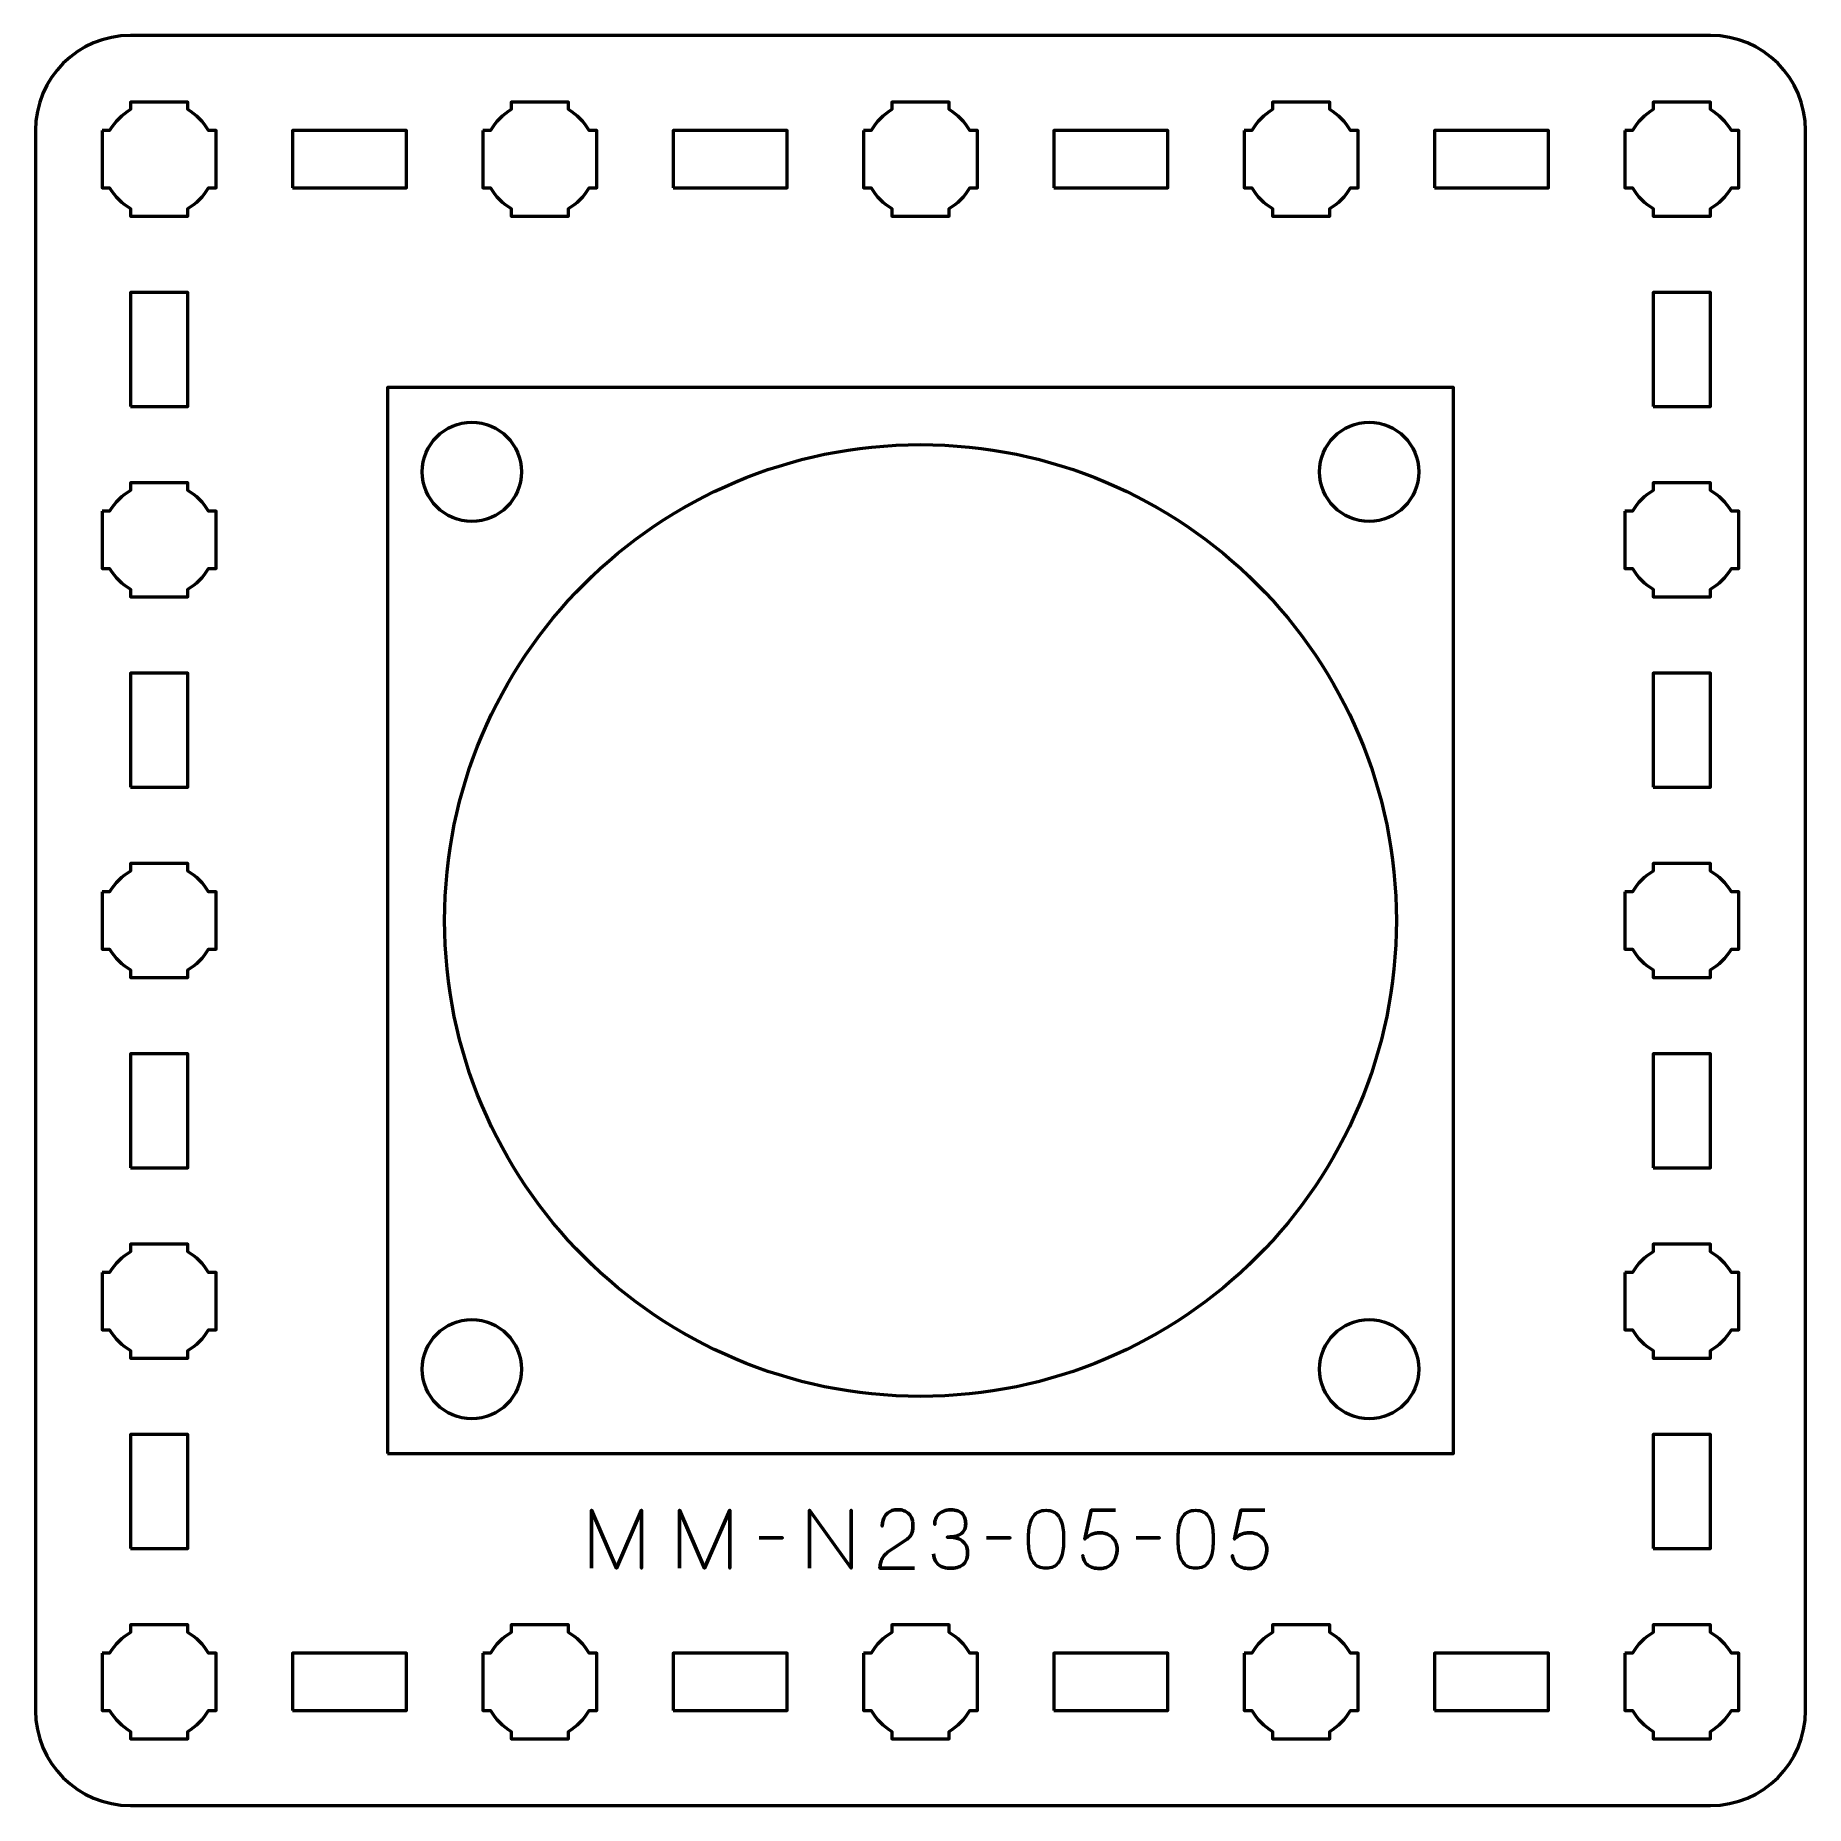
# Model space of a CAD drawing. Header units: centimetres. Extents: x -15.15 to -5.85, y -19.5 to -10.2.
import ezdxf

# ---------------------------------------------------------------- set-up
doc = ezdxf.new("R2010")
doc.units = ezdxf.units.CM
doc.header["$MEASUREMENT"] = 0
doc.layers.add('Layer 1', color=7, linetype='Continuous')

msp = doc.modelspace()

# ---------------------------------------------------------------- linework, layer by layer
at = {"layer": 'Layer 1', "lineweight": 53}
for points in [[(-13.8, -11), (-13.2, -11), (-13.2, -10.7), (-13.8, -10.7), (-13.8, -11)], [(-11.8, -11), (-11.2, -11), (-11.2, -10.7), (-11.8, -10.7), (-11.8, -11)], [(-9.8, -11), (-9.2, -11), (-9.2, -10.7), (-9.8, -10.7), (-9.8, -11)], [(-7.8, -11), (-7.2, -11), (-7.2, -10.7), (-7.8, -10.7), (-7.8, -11)], [(-14.65, -12.15), (-14.35, -12.15), (-14.35, -11.55), (-14.65, -11.55), (-14.65, -12.15)], [(-6.65, -12.15), (-6.35, -12.15), (-6.35, -11.55), (-6.65, -11.55), (-6.65, -12.15)], [(-6.65, -12.15), (-6.35, -12.15), (-6.35, -11.55), (-6.65, -11.55), (-6.65, -12.15)], [(-14.65, -14.15), (-14.35, -14.15), (-14.35, -13.55), (-14.65, -13.55), (-14.65, -14.15)], [(-6.65, -14.15), (-6.35, -14.15), (-6.35, -13.55), (-6.65, -13.55), (-6.65, -14.15)], [(-14.65, -16.15), (-14.35, -16.15), (-14.35, -15.55), (-14.65, -15.55), (-14.65, -16.15)], [(-6.65, -16.15), (-6.35, -16.15), (-6.35, -15.55), (-6.65, -15.55), (-6.65, -16.15)], [(-14.65, -18.15), (-14.35, -18.15), (-14.35, -17.55), (-14.65, -17.55), (-14.65, -18.15)], [(-6.65, -18.15), (-6.35, -18.15), (-6.35, -17.55), (-6.65, -17.55), (-6.65, -18.15)], [(-13.8, -19), (-13.2, -19), (-13.2, -18.7), (-13.8, -18.7), (-13.8, -19)], [(-13.8, -19), (-13.2, -19), (-13.2, -18.7), (-13.8, -18.7), (-13.8, -19)], [(-11.8, -19), (-11.2, -19), (-11.2, -18.7), (-11.8, -18.7), (-11.8, -19)], [(-9.8, -19), (-9.2, -19), (-9.2, -18.7), (-9.8, -18.7), (-9.8, -19)], [(-7.8, -19), (-7.2, -19), (-7.2, -18.7), (-7.8, -18.7), (-7.8, -19)]]:
    msp.add_lwpolyline(points, close=True, dxfattribs=at)
at = {"layer": 'Layer 1', "color": 5, "lineweight": 53}
msp.add_lwpolyline([(-13.29996, -17.64998), (-7.69996, -17.64998), (-7.69996, -12.04998), (-13.29996, -12.04998), (-13.29996, -17.64998)], close=True, dxfattribs=at)
at = {"layer": 'Layer 1', "lineweight": 53}
for centre, major_axis in [((-12.85696, -12.49298), (0, 0.2605)), ((-8.14296, -12.49298), (0, 0.2605)), ((-10.49996, -14.84998), (0, 2.5)), ((-12.85696, -17.20698), (0, 0.2605)), ((-8.14296, -17.20698), (0, 0.2605))]:
    msp.add_ellipse(centre, major_axis=major_axis, ratio=1, dxfattribs=at)
for points, knots in [([(-15.15, -19), (-15.15, -19), (-15.15, -10.7), (-15.15, -10.7), (-15.15, -10.7), (-15.15, -10.42391), (-14.92609, -10.2), (-14.65, -10.2), (-14.65, -10.2), (-14.65, -10.2), (-6.35, -10.2), (-6.35, -10.2), (-6.35, -10.2), (-6.07391, -10.2), (-5.85, -10.42391), (-5.85, -10.7), (-5.85, -10.7), (-5.85, -10.7), (-5.85, -19), (-5.85, -19), (-5.85, -19), (-5.85, -19.27609), (-6.07391, -19.5), (-6.35, -19.5), (-6.35, -19.5), (-6.35, -19.5), (-14.65, -19.5), (-14.65, -19.5), (-14.65, -19.5), (-14.92609, -19.5), (-15.15, -19.27609), (-15.15, -19)], [0, 0, 0, 0, 0.125, 0.125, 0.125, 0.125, 0.25, 0.25, 0.25, 0.25, 0.375, 0.375, 0.375, 0.375, 0.5, 0.5, 0.5, 0.5, 0.625, 0.625, 0.625, 0.625, 0.75, 0.75, 0.75, 0.75, 0.875, 0.875, 0.875, 0.875, 1, 1, 1, 1]), ([(-14.8, -10.7), (-14.8, -10.7), (-14.75985, -10.7), (-14.75985, -10.7), (-14.75985, -10.7), (-14.7335, -10.65447), (-14.69553, -10.6165), (-14.65, -10.59015), (-14.65, -10.59015), (-14.65, -10.59015), (-14.65, -10.55), (-14.65, -10.55), (-14.65, -10.55), (-14.65, -10.55), (-14.5, -10.55), (-14.5, -10.55), (-14.5, -10.55), (-14.5, -10.55), (-14.35, -10.55), (-14.35, -10.55), (-14.35, -10.55), (-14.35, -10.55), (-14.35, -10.59015), (-14.35, -10.59015), (-14.35, -10.59015), (-14.30447, -10.6165), (-14.2665, -10.65447), (-14.24015, -10.7), (-14.24015, -10.7), (-14.24015, -10.7), (-14.2, -10.7), (-14.2, -10.7), (-14.2, -10.7), (-14.2, -10.7), (-14.2, -10.85), (-14.2, -10.85), (-14.2, -10.85), (-14.2, -10.85), (-14.2, -11), (-14.2, -11), (-14.2, -11), (-14.2, -11), (-14.24015, -11), (-14.24015, -11), (-14.24015, -11), (-14.2665, -11.04553), (-14.30447, -11.0835), (-14.35, -11.10985), (-14.35, -11.10985), (-14.35, -11.10985), (-14.35, -11.15), (-14.35, -11.15), (-14.35, -11.15), (-14.35, -11.15), (-14.5, -11.15), (-14.5, -11.15), (-14.5, -11.15), (-14.5, -11.15), (-14.65, -11.15), (-14.65, -11.15), (-14.65, -11.15), (-14.65, -11.15), (-14.65, -11.10985), (-14.65, -11.10985), (-14.65, -11.10985), (-14.69553, -11.0835), (-14.7335, -11.04553), (-14.75985, -11), (-14.75985, -11), (-14.75985, -11), (-14.8, -11), (-14.8, -11), (-14.8, -11), (-14.8, -11), (-14.8, -10.85), (-14.8, -10.85), (-14.8, -10.85), (-14.8, -10.85), (-14.8, -10.7), (-14.8, -10.7)], [0, 0, 0, 0, 0.05, 0.05, 0.05, 0.05, 0.1, 0.1, 0.1, 0.1, 0.15, 0.15, 0.15, 0.15, 0.2, 0.2, 0.2, 0.2, 0.25, 0.25, 0.25, 0.25, 0.3, 0.3, 0.3, 0.3, 0.35, 0.35, 0.35, 0.35, 0.4, 0.4, 0.4, 0.4, 0.45, 0.45, 0.45, 0.45, 0.5, 0.5, 0.5, 0.5, 0.55, 0.55, 0.55, 0.55, 0.6, 0.6, 0.6, 0.6, 0.65, 0.65, 0.65, 0.65, 0.7, 0.7, 0.7, 0.7, 0.75, 0.75, 0.75, 0.75, 0.8, 0.8, 0.8, 0.8, 0.85, 0.85, 0.85, 0.85, 0.9, 0.9, 0.9, 0.9, 0.95, 0.95, 0.95, 0.95, 1, 1, 1, 1]), ([(-12.8, -10.7), (-12.8, -10.7), (-12.75985, -10.7), (-12.75985, -10.7), (-12.75985, -10.7), (-12.7335, -10.65447), (-12.69553, -10.6165), (-12.65, -10.59015), (-12.65, -10.59015), (-12.65, -10.59015), (-12.65, -10.55), (-12.65, -10.55), (-12.65, -10.55), (-12.65, -10.55), (-12.5, -10.55), (-12.5, -10.55), (-12.5, -10.55), (-12.5, -10.55), (-12.35, -10.55), (-12.35, -10.55), (-12.35, -10.55), (-12.35, -10.55), (-12.35, -10.59015), (-12.35, -10.59015), (-12.35, -10.59015), (-12.30447, -10.6165), (-12.2665, -10.65447), (-12.24015, -10.7), (-12.24015, -10.7), (-12.24015, -10.7), (-12.2, -10.7), (-12.2, -10.7), (-12.2, -10.7), (-12.2, -10.7), (-12.2, -10.85), (-12.2, -10.85), (-12.2, -10.85), (-12.2, -10.85), (-12.2, -11), (-12.2, -11), (-12.2, -11), (-12.2, -11), (-12.24015, -11), (-12.24015, -11), (-12.24015, -11), (-12.2665, -11.04553), (-12.30447, -11.0835), (-12.35, -11.10985), (-12.35, -11.10985), (-12.35, -11.10985), (-12.35, -11.15), (-12.35, -11.15), (-12.35, -11.15), (-12.35, -11.15), (-12.5, -11.15), (-12.5, -11.15), (-12.5, -11.15), (-12.5, -11.15), (-12.65, -11.15), (-12.65, -11.15), (-12.65, -11.15), (-12.65, -11.15), (-12.65, -11.10985), (-12.65, -11.10985), (-12.65, -11.10985), (-12.69553, -11.0835), (-12.7335, -11.04553), (-12.75985, -11), (-12.75985, -11), (-12.75985, -11), (-12.8, -11), (-12.8, -11), (-12.8, -11), (-12.8, -11), (-12.8, -10.85), (-12.8, -10.85), (-12.8, -10.85), (-12.8, -10.85), (-12.8, -10.7), (-12.8, -10.7)], [0, 0, 0, 0, 0.05, 0.05, 0.05, 0.05, 0.1, 0.1, 0.1, 0.1, 0.15, 0.15, 0.15, 0.15, 0.2, 0.2, 0.2, 0.2, 0.25, 0.25, 0.25, 0.25, 0.3, 0.3, 0.3, 0.3, 0.35, 0.35, 0.35, 0.35, 0.4, 0.4, 0.4, 0.4, 0.45, 0.45, 0.45, 0.45, 0.5, 0.5, 0.5, 0.5, 0.55, 0.55, 0.55, 0.55, 0.6, 0.6, 0.6, 0.6, 0.65, 0.65, 0.65, 0.65, 0.7, 0.7, 0.7, 0.7, 0.75, 0.75, 0.75, 0.75, 0.8, 0.8, 0.8, 0.8, 0.85, 0.85, 0.85, 0.85, 0.9, 0.9, 0.9, 0.9, 0.95, 0.95, 0.95, 0.95, 1, 1, 1, 1]), ([(-10.8, -10.7), (-10.8, -10.7), (-10.75985, -10.7), (-10.75985, -10.7), (-10.75985, -10.7), (-10.7335, -10.65447), (-10.69553, -10.6165), (-10.65, -10.59015), (-10.65, -10.59015), (-10.65, -10.59015), (-10.65, -10.55), (-10.65, -10.55), (-10.65, -10.55), (-10.65, -10.55), (-10.5, -10.55), (-10.5, -10.55), (-10.5, -10.55), (-10.5, -10.55), (-10.35, -10.55), (-10.35, -10.55), (-10.35, -10.55), (-10.35, -10.55), (-10.35, -10.59015), (-10.35, -10.59015), (-10.35, -10.59015), (-10.30447, -10.6165), (-10.2665, -10.65447), (-10.24015, -10.7), (-10.24015, -10.7), (-10.24015, -10.7), (-10.2, -10.7), (-10.2, -10.7), (-10.2, -10.7), (-10.2, -10.7), (-10.2, -10.85), (-10.2, -10.85), (-10.2, -10.85), (-10.2, -10.85), (-10.2, -11), (-10.2, -11), (-10.2, -11), (-10.2, -11), (-10.24015, -11), (-10.24015, -11), (-10.24015, -11), (-10.2665, -11.04553), (-10.30447, -11.0835), (-10.35, -11.10985), (-10.35, -11.10985), (-10.35, -11.10985), (-10.35, -11.15), (-10.35, -11.15), (-10.35, -11.15), (-10.35, -11.15), (-10.5, -11.15), (-10.5, -11.15), (-10.5, -11.15), (-10.5, -11.15), (-10.65, -11.15), (-10.65, -11.15), (-10.65, -11.15), (-10.65, -11.15), (-10.65, -11.10985), (-10.65, -11.10985), (-10.65, -11.10985), (-10.69553, -11.0835), (-10.7335, -11.04553), (-10.75985, -11), (-10.75985, -11), (-10.75985, -11), (-10.8, -11), (-10.8, -11), (-10.8, -11), (-10.8, -11), (-10.8, -10.85), (-10.8, -10.85), (-10.8, -10.85), (-10.8, -10.85), (-10.8, -10.7), (-10.8, -10.7)], [0, 0, 0, 0, 0.05, 0.05, 0.05, 0.05, 0.1, 0.1, 0.1, 0.1, 0.15, 0.15, 0.15, 0.15, 0.2, 0.2, 0.2, 0.2, 0.25, 0.25, 0.25, 0.25, 0.3, 0.3, 0.3, 0.3, 0.35, 0.35, 0.35, 0.35, 0.4, 0.4, 0.4, 0.4, 0.45, 0.45, 0.45, 0.45, 0.5, 0.5, 0.5, 0.5, 0.55, 0.55, 0.55, 0.55, 0.6, 0.6, 0.6, 0.6, 0.65, 0.65, 0.65, 0.65, 0.7, 0.7, 0.7, 0.7, 0.75, 0.75, 0.75, 0.75, 0.8, 0.8, 0.8, 0.8, 0.85, 0.85, 0.85, 0.85, 0.9, 0.9, 0.9, 0.9, 0.95, 0.95, 0.95, 0.95, 1, 1, 1, 1]), ([(-8.8, -10.7), (-8.8, -10.7), (-8.75985, -10.7), (-8.75985, -10.7), (-8.75985, -10.7), (-8.7335, -10.65447), (-8.69553, -10.6165), (-8.65, -10.59015), (-8.65, -10.59015), (-8.65, -10.59015), (-8.65, -10.55), (-8.65, -10.55), (-8.65, -10.55), (-8.65, -10.55), (-8.5, -10.55), (-8.5, -10.55), (-8.5, -10.55), (-8.5, -10.55), (-8.35, -10.55), (-8.35, -10.55), (-8.35, -10.55), (-8.35, -10.55), (-8.35, -10.59015), (-8.35, -10.59015), (-8.35, -10.59015), (-8.30447, -10.6165), (-8.2665, -10.65447), (-8.24015, -10.7), (-8.24015, -10.7), (-8.24015, -10.7), (-8.2, -10.7), (-8.2, -10.7), (-8.2, -10.7), (-8.2, -10.7), (-8.2, -10.85), (-8.2, -10.85), (-8.2, -10.85), (-8.2, -10.85), (-8.2, -11), (-8.2, -11), (-8.2, -11), (-8.2, -11), (-8.24015, -11), (-8.24015, -11), (-8.24015, -11), (-8.2665, -11.04553), (-8.30447, -11.0835), (-8.35, -11.10985), (-8.35, -11.10985), (-8.35, -11.10985), (-8.35, -11.15), (-8.35, -11.15), (-8.35, -11.15), (-8.35, -11.15), (-8.5, -11.15), (-8.5, -11.15), (-8.5, -11.15), (-8.5, -11.15), (-8.65, -11.15), (-8.65, -11.15), (-8.65, -11.15), (-8.65, -11.15), (-8.65, -11.10985), (-8.65, -11.10985), (-8.65, -11.10985), (-8.69553, -11.0835), (-8.7335, -11.04553), (-8.75985, -11), (-8.75985, -11), (-8.75985, -11), (-8.8, -11), (-8.8, -11), (-8.8, -11), (-8.8, -11), (-8.8, -10.85), (-8.8, -10.85), (-8.8, -10.85), (-8.8, -10.85), (-8.8, -10.7), (-8.8, -10.7)], [0, 0, 0, 0, 0.05, 0.05, 0.05, 0.05, 0.1, 0.1, 0.1, 0.1, 0.15, 0.15, 0.15, 0.15, 0.2, 0.2, 0.2, 0.2, 0.25, 0.25, 0.25, 0.25, 0.3, 0.3, 0.3, 0.3, 0.35, 0.35, 0.35, 0.35, 0.4, 0.4, 0.4, 0.4, 0.45, 0.45, 0.45, 0.45, 0.5, 0.5, 0.5, 0.5, 0.55, 0.55, 0.55, 0.55, 0.6, 0.6, 0.6, 0.6, 0.65, 0.65, 0.65, 0.65, 0.7, 0.7, 0.7, 0.7, 0.75, 0.75, 0.75, 0.75, 0.8, 0.8, 0.8, 0.8, 0.85, 0.85, 0.85, 0.85, 0.9, 0.9, 0.9, 0.9, 0.95, 0.95, 0.95, 0.95, 1, 1, 1, 1]), ([(-6.8, -10.7), (-6.8, -10.7), (-6.75985, -10.7), (-6.75985, -10.7), (-6.75985, -10.7), (-6.7335, -10.65447), (-6.69553, -10.6165), (-6.65, -10.59015), (-6.65, -10.59015), (-6.65, -10.59015), (-6.65, -10.55), (-6.65, -10.55), (-6.65, -10.55), (-6.65, -10.55), (-6.5, -10.55), (-6.5, -10.55), (-6.5, -10.55), (-6.5, -10.55), (-6.35, -10.55), (-6.35, -10.55), (-6.35, -10.55), (-6.35, -10.55), (-6.35, -10.59015), (-6.35, -10.59015), (-6.35, -10.59015), (-6.30447, -10.6165), (-6.2665, -10.65447), (-6.24015, -10.7), (-6.24015, -10.7), (-6.24015, -10.7), (-6.2, -10.7), (-6.2, -10.7), (-6.2, -10.7), (-6.2, -10.7), (-6.2, -10.85), (-6.2, -10.85), (-6.2, -10.85), (-6.2, -10.85), (-6.2, -11), (-6.2, -11), (-6.2, -11), (-6.2, -11), (-6.24015, -11), (-6.24015, -11), (-6.24015, -11), (-6.2665, -11.04553), (-6.30447, -11.0835), (-6.35, -11.10985), (-6.35, -11.10985), (-6.35, -11.10985), (-6.35, -11.15), (-6.35, -11.15), (-6.35, -11.15), (-6.35, -11.15), (-6.5, -11.15), (-6.5, -11.15), (-6.5, -11.15), (-6.5, -11.15), (-6.65, -11.15), (-6.65, -11.15), (-6.65, -11.15), (-6.65, -11.15), (-6.65, -11.10985), (-6.65, -11.10985), (-6.65, -11.10985), (-6.69553, -11.0835), (-6.7335, -11.04553), (-6.75985, -11), (-6.75985, -11), (-6.75985, -11), (-6.8, -11), (-6.8, -11), (-6.8, -11), (-6.8, -11), (-6.8, -10.85), (-6.8, -10.85), (-6.8, -10.85), (-6.8, -10.85), (-6.8, -10.7), (-6.8, -10.7)], [0, 0, 0, 0, 0.05, 0.05, 0.05, 0.05, 0.1, 0.1, 0.1, 0.1, 0.15, 0.15, 0.15, 0.15, 0.2, 0.2, 0.2, 0.2, 0.25, 0.25, 0.25, 0.25, 0.3, 0.3, 0.3, 0.3, 0.35, 0.35, 0.35, 0.35, 0.4, 0.4, 0.4, 0.4, 0.45, 0.45, 0.45, 0.45, 0.5, 0.5, 0.5, 0.5, 0.55, 0.55, 0.55, 0.55, 0.6, 0.6, 0.6, 0.6, 0.65, 0.65, 0.65, 0.65, 0.7, 0.7, 0.7, 0.7, 0.75, 0.75, 0.75, 0.75, 0.8, 0.8, 0.8, 0.8, 0.85, 0.85, 0.85, 0.85, 0.9, 0.9, 0.9, 0.9, 0.95, 0.95, 0.95, 0.95, 1, 1, 1, 1]), ([(-14.8, -12.7), (-14.8, -12.7), (-14.75985, -12.7), (-14.75985, -12.7), (-14.75985, -12.7), (-14.7335, -12.65447), (-14.69553, -12.6165), (-14.65, -12.59015), (-14.65, -12.59015), (-14.65, -12.59015), (-14.65, -12.55), (-14.65, -12.55), (-14.65, -12.55), (-14.65, -12.55), (-14.5, -12.55), (-14.5, -12.55), (-14.5, -12.55), (-14.5, -12.55), (-14.35, -12.55), (-14.35, -12.55), (-14.35, -12.55), (-14.35, -12.55), (-14.35, -12.59015), (-14.35, -12.59015), (-14.35, -12.59015), (-14.30447, -12.6165), (-14.2665, -12.65447), (-14.24015, -12.7), (-14.24015, -12.7), (-14.24015, -12.7), (-14.2, -12.7), (-14.2, -12.7), (-14.2, -12.7), (-14.2, -12.7), (-14.2, -12.85), (-14.2, -12.85), (-14.2, -12.85), (-14.2, -12.85), (-14.2, -13), (-14.2, -13), (-14.2, -13), (-14.2, -13), (-14.24015, -13), (-14.24015, -13), (-14.24015, -13), (-14.2665, -13.04553), (-14.30447, -13.0835), (-14.35, -13.10985), (-14.35, -13.10985), (-14.35, -13.10985), (-14.35, -13.15), (-14.35, -13.15), (-14.35, -13.15), (-14.35, -13.15), (-14.5, -13.15), (-14.5, -13.15), (-14.5, -13.15), (-14.5, -13.15), (-14.65, -13.15), (-14.65, -13.15), (-14.65, -13.15), (-14.65, -13.15), (-14.65, -13.10985), (-14.65, -13.10985), (-14.65, -13.10985), (-14.69553, -13.0835), (-14.7335, -13.04553), (-14.75985, -13), (-14.75985, -13), (-14.75985, -13), (-14.8, -13), (-14.8, -13), (-14.8, -13), (-14.8, -13), (-14.8, -12.85), (-14.8, -12.85), (-14.8, -12.85), (-14.8, -12.85), (-14.8, -12.7), (-14.8, -12.7)], [0, 0, 0, 0, 0.05, 0.05, 0.05, 0.05, 0.1, 0.1, 0.1, 0.1, 0.15, 0.15, 0.15, 0.15, 0.2, 0.2, 0.2, 0.2, 0.25, 0.25, 0.25, 0.25, 0.3, 0.3, 0.3, 0.3, 0.35, 0.35, 0.35, 0.35, 0.4, 0.4, 0.4, 0.4, 0.45, 0.45, 0.45, 0.45, 0.5, 0.5, 0.5, 0.5, 0.55, 0.55, 0.55, 0.55, 0.6, 0.6, 0.6, 0.6, 0.65, 0.65, 0.65, 0.65, 0.7, 0.7, 0.7, 0.7, 0.75, 0.75, 0.75, 0.75, 0.8, 0.8, 0.8, 0.8, 0.85, 0.85, 0.85, 0.85, 0.9, 0.9, 0.9, 0.9, 0.95, 0.95, 0.95, 0.95, 1, 1, 1, 1]), ([(-6.8, -12.7), (-6.8, -12.7), (-6.75985, -12.7), (-6.75985, -12.7), (-6.75985, -12.7), (-6.7335, -12.65447), (-6.69553, -12.6165), (-6.65, -12.59015), (-6.65, -12.59015), (-6.65, -12.59015), (-6.65, -12.55), (-6.65, -12.55), (-6.65, -12.55), (-6.65, -12.55), (-6.5, -12.55), (-6.5, -12.55), (-6.5, -12.55), (-6.5, -12.55), (-6.35, -12.55), (-6.35, -12.55), (-6.35, -12.55), (-6.35, -12.55), (-6.35, -12.59015), (-6.35, -12.59015), (-6.35, -12.59015), (-6.30447, -12.6165), (-6.2665, -12.65447), (-6.24015, -12.7), (-6.24015, -12.7), (-6.24015, -12.7), (-6.2, -12.7), (-6.2, -12.7), (-6.2, -12.7), (-6.2, -12.7), (-6.2, -12.85), (-6.2, -12.85), (-6.2, -12.85), (-6.2, -12.85), (-6.2, -13), (-6.2, -13), (-6.2, -13), (-6.2, -13), (-6.24015, -13), (-6.24015, -13), (-6.24015, -13), (-6.2665, -13.04553), (-6.30447, -13.0835), (-6.35, -13.10985), (-6.35, -13.10985), (-6.35, -13.10985), (-6.35, -13.15), (-6.35, -13.15), (-6.35, -13.15), (-6.35, -13.15), (-6.5, -13.15), (-6.5, -13.15), (-6.5, -13.15), (-6.5, -13.15), (-6.65, -13.15), (-6.65, -13.15), (-6.65, -13.15), (-6.65, -13.15), (-6.65, -13.10985), (-6.65, -13.10985), (-6.65, -13.10985), (-6.69553, -13.0835), (-6.7335, -13.04553), (-6.75985, -13), (-6.75985, -13), (-6.75985, -13), (-6.8, -13), (-6.8, -13), (-6.8, -13), (-6.8, -13), (-6.8, -12.85), (-6.8, -12.85), (-6.8, -12.85), (-6.8, -12.85), (-6.8, -12.7), (-6.8, -12.7)], [0, 0, 0, 0, 0.05, 0.05, 0.05, 0.05, 0.1, 0.1, 0.1, 0.1, 0.15, 0.15, 0.15, 0.15, 0.2, 0.2, 0.2, 0.2, 0.25, 0.25, 0.25, 0.25, 0.3, 0.3, 0.3, 0.3, 0.35, 0.35, 0.35, 0.35, 0.4, 0.4, 0.4, 0.4, 0.45, 0.45, 0.45, 0.45, 0.5, 0.5, 0.5, 0.5, 0.55, 0.55, 0.55, 0.55, 0.6, 0.6, 0.6, 0.6, 0.65, 0.65, 0.65, 0.65, 0.7, 0.7, 0.7, 0.7, 0.75, 0.75, 0.75, 0.75, 0.8, 0.8, 0.8, 0.8, 0.85, 0.85, 0.85, 0.85, 0.9, 0.9, 0.9, 0.9, 0.95, 0.95, 0.95, 0.95, 1, 1, 1, 1]), ([(-14.8, -14.7), (-14.8, -14.7), (-14.75985, -14.7), (-14.75985, -14.7), (-14.75985, -14.7), (-14.7335, -14.65447), (-14.69553, -14.6165), (-14.65, -14.59015), (-14.65, -14.59015), (-14.65, -14.59015), (-14.65, -14.55), (-14.65, -14.55), (-14.65, -14.55), (-14.65, -14.55), (-14.5, -14.55), (-14.5, -14.55), (-14.5, -14.55), (-14.5, -14.55), (-14.35, -14.55), (-14.35, -14.55), (-14.35, -14.55), (-14.35, -14.55), (-14.35, -14.59015), (-14.35, -14.59015), (-14.35, -14.59015), (-14.30447, -14.6165), (-14.2665, -14.65447), (-14.24015, -14.7), (-14.24015, -14.7), (-14.24015, -14.7), (-14.2, -14.7), (-14.2, -14.7), (-14.2, -14.7), (-14.2, -14.7), (-14.2, -14.85), (-14.2, -14.85), (-14.2, -14.85), (-14.2, -14.85), (-14.2, -15), (-14.2, -15), (-14.2, -15), (-14.2, -15), (-14.24015, -15), (-14.24015, -15), (-14.24015, -15), (-14.2665, -15.04553), (-14.30447, -15.0835), (-14.35, -15.10985), (-14.35, -15.10985), (-14.35, -15.10985), (-14.35, -15.15), (-14.35, -15.15), (-14.35, -15.15), (-14.35, -15.15), (-14.5, -15.15), (-14.5, -15.15), (-14.5, -15.15), (-14.5, -15.15), (-14.65, -15.15), (-14.65, -15.15), (-14.65, -15.15), (-14.65, -15.15), (-14.65, -15.10985), (-14.65, -15.10985), (-14.65, -15.10985), (-14.69553, -15.0835), (-14.7335, -15.04553), (-14.75985, -15), (-14.75985, -15), (-14.75985, -15), (-14.8, -15), (-14.8, -15), (-14.8, -15), (-14.8, -15), (-14.8, -14.85), (-14.8, -14.85), (-14.8, -14.85), (-14.8, -14.85), (-14.8, -14.7), (-14.8, -14.7)], [0, 0, 0, 0, 0.05, 0.05, 0.05, 0.05, 0.1, 0.1, 0.1, 0.1, 0.15, 0.15, 0.15, 0.15, 0.2, 0.2, 0.2, 0.2, 0.25, 0.25, 0.25, 0.25, 0.3, 0.3, 0.3, 0.3, 0.35, 0.35, 0.35, 0.35, 0.4, 0.4, 0.4, 0.4, 0.45, 0.45, 0.45, 0.45, 0.5, 0.5, 0.5, 0.5, 0.55, 0.55, 0.55, 0.55, 0.6, 0.6, 0.6, 0.6, 0.65, 0.65, 0.65, 0.65, 0.7, 0.7, 0.7, 0.7, 0.75, 0.75, 0.75, 0.75, 0.8, 0.8, 0.8, 0.8, 0.85, 0.85, 0.85, 0.85, 0.9, 0.9, 0.9, 0.9, 0.95, 0.95, 0.95, 0.95, 1, 1, 1, 1]), ([(-6.8, -14.7), (-6.8, -14.7), (-6.75985, -14.7), (-6.75985, -14.7), (-6.75985, -14.7), (-6.7335, -14.65447), (-6.69553, -14.6165), (-6.65, -14.59015), (-6.65, -14.59015), (-6.65, -14.59015), (-6.65, -14.55), (-6.65, -14.55), (-6.65, -14.55), (-6.65, -14.55), (-6.5, -14.55), (-6.5, -14.55), (-6.5, -14.55), (-6.5, -14.55), (-6.35, -14.55), (-6.35, -14.55), (-6.35, -14.55), (-6.35, -14.55), (-6.35, -14.59015), (-6.35, -14.59015), (-6.35, -14.59015), (-6.30447, -14.6165), (-6.2665, -14.65447), (-6.24015, -14.7), (-6.24015, -14.7), (-6.24015, -14.7), (-6.2, -14.7), (-6.2, -14.7), (-6.2, -14.7), (-6.2, -14.7), (-6.2, -14.85), (-6.2, -14.85), (-6.2, -14.85), (-6.2, -14.85), (-6.2, -15), (-6.2, -15), (-6.2, -15), (-6.2, -15), (-6.24015, -15), (-6.24015, -15), (-6.24015, -15), (-6.2665, -15.04553), (-6.30447, -15.0835), (-6.35, -15.10985), (-6.35, -15.10985), (-6.35, -15.10985), (-6.35, -15.15), (-6.35, -15.15), (-6.35, -15.15), (-6.35, -15.15), (-6.5, -15.15), (-6.5, -15.15), (-6.5, -15.15), (-6.5, -15.15), (-6.65, -15.15), (-6.65, -15.15), (-6.65, -15.15), (-6.65, -15.15), (-6.65, -15.10985), (-6.65, -15.10985), (-6.65, -15.10985), (-6.69553, -15.0835), (-6.7335, -15.04553), (-6.75985, -15), (-6.75985, -15), (-6.75985, -15), (-6.8, -15), (-6.8, -15), (-6.8, -15), (-6.8, -15), (-6.8, -14.85), (-6.8, -14.85), (-6.8, -14.85), (-6.8, -14.85), (-6.8, -14.7), (-6.8, -14.7)], [0, 0, 0, 0, 0.05, 0.05, 0.05, 0.05, 0.1, 0.1, 0.1, 0.1, 0.15, 0.15, 0.15, 0.15, 0.2, 0.2, 0.2, 0.2, 0.25, 0.25, 0.25, 0.25, 0.3, 0.3, 0.3, 0.3, 0.35, 0.35, 0.35, 0.35, 0.4, 0.4, 0.4, 0.4, 0.45, 0.45, 0.45, 0.45, 0.5, 0.5, 0.5, 0.5, 0.55, 0.55, 0.55, 0.55, 0.6, 0.6, 0.6, 0.6, 0.65, 0.65, 0.65, 0.65, 0.7, 0.7, 0.7, 0.7, 0.75, 0.75, 0.75, 0.75, 0.8, 0.8, 0.8, 0.8, 0.85, 0.85, 0.85, 0.85, 0.9, 0.9, 0.9, 0.9, 0.95, 0.95, 0.95, 0.95, 1, 1, 1, 1]), ([(-14.8, -16.7), (-14.8, -16.7), (-14.75985, -16.7), (-14.75985, -16.7), (-14.75985, -16.7), (-14.7335, -16.65447), (-14.69553, -16.6165), (-14.65, -16.59015), (-14.65, -16.59015), (-14.65, -16.59015), (-14.65, -16.55), (-14.65, -16.55), (-14.65, -16.55), (-14.65, -16.55), (-14.5, -16.55), (-14.5, -16.55), (-14.5, -16.55), (-14.5, -16.55), (-14.35, -16.55), (-14.35, -16.55), (-14.35, -16.55), (-14.35, -16.55), (-14.35, -16.59015), (-14.35, -16.59015), (-14.35, -16.59015), (-14.30447, -16.6165), (-14.2665, -16.65447), (-14.24015, -16.7), (-14.24015, -16.7), (-14.24015, -16.7), (-14.2, -16.7), (-14.2, -16.7), (-14.2, -16.7), (-14.2, -16.7), (-14.2, -16.85), (-14.2, -16.85), (-14.2, -16.85), (-14.2, -16.85), (-14.2, -17), (-14.2, -17), (-14.2, -17), (-14.2, -17), (-14.24015, -17), (-14.24015, -17), (-14.24015, -17), (-14.2665, -17.04553), (-14.30447, -17.0835), (-14.35, -17.10985), (-14.35, -17.10985), (-14.35, -17.10985), (-14.35, -17.15), (-14.35, -17.15), (-14.35, -17.15), (-14.35, -17.15), (-14.5, -17.15), (-14.5, -17.15), (-14.5, -17.15), (-14.5, -17.15), (-14.65, -17.15), (-14.65, -17.15), (-14.65, -17.15), (-14.65, -17.15), (-14.65, -17.10985), (-14.65, -17.10985), (-14.65, -17.10985), (-14.69553, -17.0835), (-14.7335, -17.04553), (-14.75985, -17), (-14.75985, -17), (-14.75985, -17), (-14.8, -17), (-14.8, -17), (-14.8, -17), (-14.8, -17), (-14.8, -16.85), (-14.8, -16.85), (-14.8, -16.85), (-14.8, -16.85), (-14.8, -16.7), (-14.8, -16.7)], [0, 0, 0, 0, 0.05, 0.05, 0.05, 0.05, 0.1, 0.1, 0.1, 0.1, 0.15, 0.15, 0.15, 0.15, 0.2, 0.2, 0.2, 0.2, 0.25, 0.25, 0.25, 0.25, 0.3, 0.3, 0.3, 0.3, 0.35, 0.35, 0.35, 0.35, 0.4, 0.4, 0.4, 0.4, 0.45, 0.45, 0.45, 0.45, 0.5, 0.5, 0.5, 0.5, 0.55, 0.55, 0.55, 0.55, 0.6, 0.6, 0.6, 0.6, 0.65, 0.65, 0.65, 0.65, 0.7, 0.7, 0.7, 0.7, 0.75, 0.75, 0.75, 0.75, 0.8, 0.8, 0.8, 0.8, 0.85, 0.85, 0.85, 0.85, 0.9, 0.9, 0.9, 0.9, 0.95, 0.95, 0.95, 0.95, 1, 1, 1, 1]), ([(-6.8, -16.7), (-6.8, -16.7), (-6.75985, -16.7), (-6.75985, -16.7), (-6.75985, -16.7), (-6.7335, -16.65447), (-6.69553, -16.6165), (-6.65, -16.59015), (-6.65, -16.59015), (-6.65, -16.59015), (-6.65, -16.55), (-6.65, -16.55), (-6.65, -16.55), (-6.65, -16.55), (-6.5, -16.55), (-6.5, -16.55), (-6.5, -16.55), (-6.5, -16.55), (-6.35, -16.55), (-6.35, -16.55), (-6.35, -16.55), (-6.35, -16.55), (-6.35, -16.59015), (-6.35, -16.59015), (-6.35, -16.59015), (-6.30447, -16.6165), (-6.2665, -16.65447), (-6.24015, -16.7), (-6.24015, -16.7), (-6.24015, -16.7), (-6.2, -16.7), (-6.2, -16.7), (-6.2, -16.7), (-6.2, -16.7), (-6.2, -16.85), (-6.2, -16.85), (-6.2, -16.85), (-6.2, -16.85), (-6.2, -17), (-6.2, -17), (-6.2, -17), (-6.2, -17), (-6.24015, -17), (-6.24015, -17), (-6.24015, -17), (-6.2665, -17.04553), (-6.30447, -17.0835), (-6.35, -17.10985), (-6.35, -17.10985), (-6.35, -17.10985), (-6.35, -17.15), (-6.35, -17.15), (-6.35, -17.15), (-6.35, -17.15), (-6.5, -17.15), (-6.5, -17.15), (-6.5, -17.15), (-6.5, -17.15), (-6.65, -17.15), (-6.65, -17.15), (-6.65, -17.15), (-6.65, -17.15), (-6.65, -17.10985), (-6.65, -17.10985), (-6.65, -17.10985), (-6.69553, -17.0835), (-6.7335, -17.04553), (-6.75985, -17), (-6.75985, -17), (-6.75985, -17), (-6.8, -17), (-6.8, -17), (-6.8, -17), (-6.8, -17), (-6.8, -16.85), (-6.8, -16.85), (-6.8, -16.85), (-6.8, -16.85), (-6.8, -16.7), (-6.8, -16.7)], [0, 0, 0, 0, 0.05, 0.05, 0.05, 0.05, 0.1, 0.1, 0.1, 0.1, 0.15, 0.15, 0.15, 0.15, 0.2, 0.2, 0.2, 0.2, 0.25, 0.25, 0.25, 0.25, 0.3, 0.3, 0.3, 0.3, 0.35, 0.35, 0.35, 0.35, 0.4, 0.4, 0.4, 0.4, 0.45, 0.45, 0.45, 0.45, 0.5, 0.5, 0.5, 0.5, 0.55, 0.55, 0.55, 0.55, 0.6, 0.6, 0.6, 0.6, 0.65, 0.65, 0.65, 0.65, 0.7, 0.7, 0.7, 0.7, 0.75, 0.75, 0.75, 0.75, 0.8, 0.8, 0.8, 0.8, 0.85, 0.85, 0.85, 0.85, 0.9, 0.9, 0.9, 0.9, 0.95, 0.95, 0.95, 0.95, 1, 1, 1, 1]), ([(-14.8, -18.7), (-14.8, -18.7), (-14.75985, -18.7), (-14.75985, -18.7), (-14.75985, -18.7), (-14.7335, -18.65447), (-14.69553, -18.6165), (-14.65, -18.59015), (-14.65, -18.59015), (-14.65, -18.59015), (-14.65, -18.55), (-14.65, -18.55), (-14.65, -18.55), (-14.65, -18.55), (-14.5, -18.55), (-14.5, -18.55), (-14.5, -18.55), (-14.5, -18.55), (-14.35, -18.55), (-14.35, -18.55), (-14.35, -18.55), (-14.35, -18.55), (-14.35, -18.59015), (-14.35, -18.59015), (-14.35, -18.59015), (-14.30447, -18.6165), (-14.2665, -18.65447), (-14.24015, -18.7), (-14.24015, -18.7), (-14.24015, -18.7), (-14.2, -18.7), (-14.2, -18.7), (-14.2, -18.7), (-14.2, -18.7), (-14.2, -18.85), (-14.2, -18.85), (-14.2, -18.85), (-14.2, -18.85), (-14.2, -19), (-14.2, -19), (-14.2, -19), (-14.2, -19), (-14.24015, -19), (-14.24015, -19), (-14.24015, -19), (-14.2665, -19.04553), (-14.30447, -19.0835), (-14.35, -19.10985), (-14.35, -19.10985), (-14.35, -19.10985), (-14.35, -19.15), (-14.35, -19.15), (-14.35, -19.15), (-14.35, -19.15), (-14.5, -19.15), (-14.5, -19.15), (-14.5, -19.15), (-14.5, -19.15), (-14.65, -19.15), (-14.65, -19.15), (-14.65, -19.15), (-14.65, -19.15), (-14.65, -19.10985), (-14.65, -19.10985), (-14.65, -19.10985), (-14.69553, -19.0835), (-14.7335, -19.04553), (-14.75985, -19), (-14.75985, -19), (-14.75985, -19), (-14.8, -19), (-14.8, -19), (-14.8, -19), (-14.8, -19), (-14.8, -18.85), (-14.8, -18.85), (-14.8, -18.85), (-14.8, -18.85), (-14.8, -18.7), (-14.8, -18.7)], [0, 0, 0, 0, 0.05, 0.05, 0.05, 0.05, 0.1, 0.1, 0.1, 0.1, 0.15, 0.15, 0.15, 0.15, 0.2, 0.2, 0.2, 0.2, 0.25, 0.25, 0.25, 0.25, 0.3, 0.3, 0.3, 0.3, 0.35, 0.35, 0.35, 0.35, 0.4, 0.4, 0.4, 0.4, 0.45, 0.45, 0.45, 0.45, 0.5, 0.5, 0.5, 0.5, 0.55, 0.55, 0.55, 0.55, 0.6, 0.6, 0.6, 0.6, 0.65, 0.65, 0.65, 0.65, 0.7, 0.7, 0.7, 0.7, 0.75, 0.75, 0.75, 0.75, 0.8, 0.8, 0.8, 0.8, 0.85, 0.85, 0.85, 0.85, 0.9, 0.9, 0.9, 0.9, 0.95, 0.95, 0.95, 0.95, 1, 1, 1, 1]), ([(-12.8, -18.7), (-12.8, -18.7), (-12.75985, -18.7), (-12.75985, -18.7), (-12.75985, -18.7), (-12.7335, -18.65447), (-12.69553, -18.6165), (-12.65, -18.59015), (-12.65, -18.59015), (-12.65, -18.59015), (-12.65, -18.55), (-12.65, -18.55), (-12.65, -18.55), (-12.65, -18.55), (-12.5, -18.55), (-12.5, -18.55), (-12.5, -18.55), (-12.5, -18.55), (-12.35, -18.55), (-12.35, -18.55), (-12.35, -18.55), (-12.35, -18.55), (-12.35, -18.59015), (-12.35, -18.59015), (-12.35, -18.59015), (-12.30447, -18.6165), (-12.2665, -18.65447), (-12.24015, -18.7), (-12.24015, -18.7), (-12.24015, -18.7), (-12.2, -18.7), (-12.2, -18.7), (-12.2, -18.7), (-12.2, -18.7), (-12.2, -18.85), (-12.2, -18.85), (-12.2, -18.85), (-12.2, -18.85), (-12.2, -19), (-12.2, -19), (-12.2, -19), (-12.2, -19), (-12.24015, -19), (-12.24015, -19), (-12.24015, -19), (-12.2665, -19.04553), (-12.30447, -19.0835), (-12.35, -19.10985), (-12.35, -19.10985), (-12.35, -19.10985), (-12.35, -19.15), (-12.35, -19.15), (-12.35, -19.15), (-12.35, -19.15), (-12.5, -19.15), (-12.5, -19.15), (-12.5, -19.15), (-12.5, -19.15), (-12.65, -19.15), (-12.65, -19.15), (-12.65, -19.15), (-12.65, -19.15), (-12.65, -19.10985), (-12.65, -19.10985), (-12.65, -19.10985), (-12.69553, -19.0835), (-12.7335, -19.04553), (-12.75985, -19), (-12.75985, -19), (-12.75985, -19), (-12.8, -19), (-12.8, -19), (-12.8, -19), (-12.8, -19), (-12.8, -18.85), (-12.8, -18.85), (-12.8, -18.85), (-12.8, -18.85), (-12.8, -18.7), (-12.8, -18.7)], [0, 0, 0, 0, 0.05, 0.05, 0.05, 0.05, 0.1, 0.1, 0.1, 0.1, 0.15, 0.15, 0.15, 0.15, 0.2, 0.2, 0.2, 0.2, 0.25, 0.25, 0.25, 0.25, 0.3, 0.3, 0.3, 0.3, 0.35, 0.35, 0.35, 0.35, 0.4, 0.4, 0.4, 0.4, 0.45, 0.45, 0.45, 0.45, 0.5, 0.5, 0.5, 0.5, 0.55, 0.55, 0.55, 0.55, 0.6, 0.6, 0.6, 0.6, 0.65, 0.65, 0.65, 0.65, 0.7, 0.7, 0.7, 0.7, 0.75, 0.75, 0.75, 0.75, 0.8, 0.8, 0.8, 0.8, 0.85, 0.85, 0.85, 0.85, 0.9, 0.9, 0.9, 0.9, 0.95, 0.95, 0.95, 0.95, 1, 1, 1, 1]), ([(-10.8, -18.7), (-10.8, -18.7), (-10.75985, -18.7), (-10.75985, -18.7), (-10.75985, -18.7), (-10.7335, -18.65447), (-10.69553, -18.6165), (-10.65, -18.59015), (-10.65, -18.59015), (-10.65, -18.59015), (-10.65, -18.55), (-10.65, -18.55), (-10.65, -18.55), (-10.65, -18.55), (-10.5, -18.55), (-10.5, -18.55), (-10.5, -18.55), (-10.5, -18.55), (-10.35, -18.55), (-10.35, -18.55), (-10.35, -18.55), (-10.35, -18.55), (-10.35, -18.59015), (-10.35, -18.59015), (-10.35, -18.59015), (-10.30447, -18.6165), (-10.2665, -18.65447), (-10.24015, -18.7), (-10.24015, -18.7), (-10.24015, -18.7), (-10.2, -18.7), (-10.2, -18.7), (-10.2, -18.7), (-10.2, -18.7), (-10.2, -18.85), (-10.2, -18.85), (-10.2, -18.85), (-10.2, -18.85), (-10.2, -19), (-10.2, -19), (-10.2, -19), (-10.2, -19), (-10.24015, -19), (-10.24015, -19), (-10.24015, -19), (-10.2665, -19.04553), (-10.30447, -19.0835), (-10.35, -19.10985), (-10.35, -19.10985), (-10.35, -19.10985), (-10.35, -19.15), (-10.35, -19.15), (-10.35, -19.15), (-10.35, -19.15), (-10.5, -19.15), (-10.5, -19.15), (-10.5, -19.15), (-10.5, -19.15), (-10.65, -19.15), (-10.65, -19.15), (-10.65, -19.15), (-10.65, -19.15), (-10.65, -19.10985), (-10.65, -19.10985), (-10.65, -19.10985), (-10.69553, -19.0835), (-10.7335, -19.04553), (-10.75985, -19), (-10.75985, -19), (-10.75985, -19), (-10.8, -19), (-10.8, -19), (-10.8, -19), (-10.8, -19), (-10.8, -18.85), (-10.8, -18.85), (-10.8, -18.85), (-10.8, -18.85), (-10.8, -18.7), (-10.8, -18.7)], [0, 0, 0, 0, 0.05, 0.05, 0.05, 0.05, 0.1, 0.1, 0.1, 0.1, 0.15, 0.15, 0.15, 0.15, 0.2, 0.2, 0.2, 0.2, 0.25, 0.25, 0.25, 0.25, 0.3, 0.3, 0.3, 0.3, 0.35, 0.35, 0.35, 0.35, 0.4, 0.4, 0.4, 0.4, 0.45, 0.45, 0.45, 0.45, 0.5, 0.5, 0.5, 0.5, 0.55, 0.55, 0.55, 0.55, 0.6, 0.6, 0.6, 0.6, 0.65, 0.65, 0.65, 0.65, 0.7, 0.7, 0.7, 0.7, 0.75, 0.75, 0.75, 0.75, 0.8, 0.8, 0.8, 0.8, 0.85, 0.85, 0.85, 0.85, 0.9, 0.9, 0.9, 0.9, 0.95, 0.95, 0.95, 0.95, 1, 1, 1, 1]), ([(-8.8, -18.7), (-8.8, -18.7), (-8.75985, -18.7), (-8.75985, -18.7), (-8.75985, -18.7), (-8.7335, -18.65447), (-8.69553, -18.6165), (-8.65, -18.59015), (-8.65, -18.59015), (-8.65, -18.59015), (-8.65, -18.55), (-8.65, -18.55), (-8.65, -18.55), (-8.65, -18.55), (-8.5, -18.55), (-8.5, -18.55), (-8.5, -18.55), (-8.5, -18.55), (-8.35, -18.55), (-8.35, -18.55), (-8.35, -18.55), (-8.35, -18.55), (-8.35, -18.59015), (-8.35, -18.59015), (-8.35, -18.59015), (-8.30447, -18.6165), (-8.2665, -18.65447), (-8.24015, -18.7), (-8.24015, -18.7), (-8.24015, -18.7), (-8.2, -18.7), (-8.2, -18.7), (-8.2, -18.7), (-8.2, -18.7), (-8.2, -18.85), (-8.2, -18.85), (-8.2, -18.85), (-8.2, -18.85), (-8.2, -19), (-8.2, -19), (-8.2, -19), (-8.2, -19), (-8.24015, -19), (-8.24015, -19), (-8.24015, -19), (-8.2665, -19.04553), (-8.30447, -19.0835), (-8.35, -19.10985), (-8.35, -19.10985), (-8.35, -19.10985), (-8.35, -19.15), (-8.35, -19.15), (-8.35, -19.15), (-8.35, -19.15), (-8.5, -19.15), (-8.5, -19.15), (-8.5, -19.15), (-8.5, -19.15), (-8.65, -19.15), (-8.65, -19.15), (-8.65, -19.15), (-8.65, -19.15), (-8.65, -19.10985), (-8.65, -19.10985), (-8.65, -19.10985), (-8.69553, -19.0835), (-8.7335, -19.04553), (-8.75985, -19), (-8.75985, -19), (-8.75985, -19), (-8.8, -19), (-8.8, -19), (-8.8, -19), (-8.8, -19), (-8.8, -18.85), (-8.8, -18.85), (-8.8, -18.85), (-8.8, -18.85), (-8.8, -18.7), (-8.8, -18.7)], [0, 0, 0, 0, 0.05, 0.05, 0.05, 0.05, 0.1, 0.1, 0.1, 0.1, 0.15, 0.15, 0.15, 0.15, 0.2, 0.2, 0.2, 0.2, 0.25, 0.25, 0.25, 0.25, 0.3, 0.3, 0.3, 0.3, 0.35, 0.35, 0.35, 0.35, 0.4, 0.4, 0.4, 0.4, 0.45, 0.45, 0.45, 0.45, 0.5, 0.5, 0.5, 0.5, 0.55, 0.55, 0.55, 0.55, 0.6, 0.6, 0.6, 0.6, 0.65, 0.65, 0.65, 0.65, 0.7, 0.7, 0.7, 0.7, 0.75, 0.75, 0.75, 0.75, 0.8, 0.8, 0.8, 0.8, 0.85, 0.85, 0.85, 0.85, 0.9, 0.9, 0.9, 0.9, 0.95, 0.95, 0.95, 0.95, 1, 1, 1, 1]), ([(-6.8, -18.7), (-6.8, -18.7), (-6.75985, -18.7), (-6.75985, -18.7), (-6.75985, -18.7), (-6.7335, -18.65447), (-6.69553, -18.6165), (-6.65, -18.59015), (-6.65, -18.59015), (-6.65, -18.59015), (-6.65, -18.55), (-6.65, -18.55), (-6.65, -18.55), (-6.65, -18.55), (-6.5, -18.55), (-6.5, -18.55), (-6.5, -18.55), (-6.5, -18.55), (-6.35, -18.55), (-6.35, -18.55), (-6.35, -18.55), (-6.35, -18.55), (-6.35, -18.59015), (-6.35, -18.59015), (-6.35, -18.59015), (-6.30447, -18.6165), (-6.2665, -18.65447), (-6.24015, -18.7), (-6.24015, -18.7), (-6.24015, -18.7), (-6.2, -18.7), (-6.2, -18.7), (-6.2, -18.7), (-6.2, -18.7), (-6.2, -18.85), (-6.2, -18.85), (-6.2, -18.85), (-6.2, -18.85), (-6.2, -19), (-6.2, -19), (-6.2, -19), (-6.2, -19), (-6.24015, -19), (-6.24015, -19), (-6.24015, -19), (-6.2665, -19.04553), (-6.30447, -19.0835), (-6.35, -19.10985), (-6.35, -19.10985), (-6.35, -19.10985), (-6.35, -19.15), (-6.35, -19.15), (-6.35, -19.15), (-6.35, -19.15), (-6.5, -19.15), (-6.5, -19.15), (-6.5, -19.15), (-6.5, -19.15), (-6.65, -19.15), (-6.65, -19.15), (-6.65, -19.15), (-6.65, -19.15), (-6.65, -19.10985), (-6.65, -19.10985), (-6.65, -19.10985), (-6.69553, -19.0835), (-6.7335, -19.04553), (-6.75985, -19), (-6.75985, -19), (-6.75985, -19), (-6.8, -19), (-6.8, -19), (-6.8, -19), (-6.8, -19), (-6.8, -18.85), (-6.8, -18.85), (-6.8, -18.85), (-6.8, -18.85), (-6.8, -18.7), (-6.8, -18.7)], [0, 0, 0, 0, 0.05, 0.05, 0.05, 0.05, 0.1, 0.1, 0.1, 0.1, 0.15, 0.15, 0.15, 0.15, 0.2, 0.2, 0.2, 0.2, 0.25, 0.25, 0.25, 0.25, 0.3, 0.3, 0.3, 0.3, 0.35, 0.35, 0.35, 0.35, 0.4, 0.4, 0.4, 0.4, 0.45, 0.45, 0.45, 0.45, 0.5, 0.5, 0.5, 0.5, 0.55, 0.55, 0.55, 0.55, 0.6, 0.6, 0.6, 0.6, 0.65, 0.65, 0.65, 0.65, 0.7, 0.7, 0.7, 0.7, 0.75, 0.75, 0.75, 0.75, 0.8, 0.8, 0.8, 0.8, 0.85, 0.85, 0.85, 0.85, 0.9, 0.9, 0.9, 0.9, 0.95, 0.95, 0.95, 0.95, 1, 1, 1, 1])]:
    msp.add_open_spline(points, degree=3, knots=knots, dxfattribs=at)
at = {"layer": 'Layer 1', "color": 5, "lineweight": 53}
for points, knots in [([(-12.22803, -18.25323), (-12.22803, -18.25323), (-12.22803, -17.94801), (-12.22803, -17.94801), (-12.22803, -17.94801), (-12.22803, -17.94801), (-12.0968, -18.25323), (-12.0968, -18.25323), (-12.0968, -18.25323), (-12.0968, -18.25323), (-11.96514, -17.94801), (-11.96514, -17.94801), (-11.96514, -17.94801), (-11.96514, -17.94801), (-11.96514, -18.25323), (-11.96514, -18.25323), (-11.96514, -18.25323), (-11.96514, -18.25323), (-11.96514, -17.94801), (-11.96514, -17.94801), (-11.96514, -17.94801), (-11.96514, -17.94801), (-12.0968, -18.25323), (-12.0968, -18.25323), (-12.0968, -18.25323), (-12.0968, -18.25323), (-12.22803, -17.94801), (-12.22803, -17.94801), (-12.22803, -17.94801), (-12.22803, -17.94801), (-12.22803, -18.25323), (-12.22803, -18.25323)], [0, 0, 0, 0, 0.125, 0.125, 0.125, 0.125, 0.25, 0.25, 0.25, 0.25, 0.375, 0.375, 0.375, 0.375, 0.5, 0.5, 0.5, 0.5, 0.625, 0.625, 0.625, 0.625, 0.75, 0.75, 0.75, 0.75, 0.875, 0.875, 0.875, 0.875, 1, 1, 1, 1]), ([(-11.76533, -18.25323), (-11.76533, -18.25323), (-11.76533, -17.94801), (-11.76533, -17.94801), (-11.76533, -17.94801), (-11.76533, -17.94801), (-11.6341, -18.25323), (-11.6341, -18.25323), (-11.6341, -18.25323), (-11.6341, -18.25323), (-11.50244, -17.94801), (-11.50244, -17.94801), (-11.50244, -17.94801), (-11.50244, -17.94801), (-11.50244, -18.25323), (-11.50244, -18.25323), (-11.50244, -18.25323), (-11.50244, -18.25323), (-11.50244, -17.94801), (-11.50244, -17.94801), (-11.50244, -17.94801), (-11.50244, -17.94801), (-11.6341, -18.25323), (-11.6341, -18.25323), (-11.6341, -18.25323), (-11.6341, -18.25323), (-11.76533, -17.94801), (-11.76533, -17.94801), (-11.76533, -17.94801), (-11.76533, -17.94801), (-11.76533, -18.25323), (-11.76533, -18.25323)], [0, 0, 0, 0, 0.125, 0.125, 0.125, 0.125, 0.25, 0.25, 0.25, 0.25, 0.375, 0.375, 0.375, 0.375, 0.5, 0.5, 0.5, 0.5, 0.625, 0.625, 0.625, 0.625, 0.75, 0.75, 0.75, 0.75, 0.875, 0.875, 0.875, 0.875, 1, 1, 1, 1]), ([(-11.0825, -18.25323), (-11.0825, -18.25323), (-11.0825, -17.94801), (-11.0825, -17.94801), (-11.0825, -17.94801), (-11.0825, -17.94801), (-10.86491, -18.25323), (-10.86491, -18.25323), (-10.86491, -18.25323), (-10.86491, -18.25323), (-10.86491, -17.94801), (-10.86491, -17.94801), (-10.86491, -17.94801), (-10.86491, -17.94801), (-10.86491, -18.25323), (-10.86491, -18.25323), (-10.86491, -18.25323), (-10.86491, -18.25323), (-11.0825, -17.94801), (-11.0825, -17.94801), (-11.0825, -17.94801), (-11.0825, -17.94801), (-11.0825, -18.25323), (-11.0825, -18.25323)], [0, 0, 0, 0, 0.1666667, 0.1666667, 0.1666667, 0.1666667, 0.3333333, 0.3333333, 0.3333333, 0.3333333, 0.5, 0.5, 0.5, 0.5, 0.6666667, 0.6666667, 0.6666667, 0.6666667, 0.8333333, 0.8333333, 0.8333333, 0.8333333, 1, 1, 1, 1]), ([(-10.53132, -18.25323), (-10.53132, -18.25323), (-10.71293, -18.25323), (-10.71293, -18.25323), (-10.71293, -18.25323), (-10.71258, -18.24095), (-10.71103, -18.23009), (-10.70841, -18.22077), (-10.70841, -18.22077), (-10.70573, -18.21146), (-10.70214, -18.20328), (-10.69769, -18.19622), (-10.69769, -18.19622), (-10.69317, -18.18917), (-10.68802, -18.18289), (-10.68217, -18.17738), (-10.68217, -18.17738), (-10.67631, -18.17181), (-10.67003, -18.16673), (-10.66326, -18.16193), (-10.66326, -18.16193), (-10.65649, -18.1572), (-10.6495, -18.15248), (-10.64223, -18.14782), (-10.64223, -18.14782), (-10.64223, -18.14782), (-10.56984, -18.09956), (-10.56984, -18.09956), (-10.56984, -18.09956), (-10.56244, -18.09434), (-10.55665, -18.08863), (-10.55256, -18.08249), (-10.55256, -18.08249), (-10.5484, -18.07635), (-10.5455, -18.06986), (-10.54374, -18.06301), (-10.54374, -18.06301), (-10.54205, -18.05624), (-10.54099, -18.04926), (-10.54064, -18.0422), (-10.54064, -18.0422), (-10.54028, -18.03507), (-10.54014, -18.02795), (-10.54021, -18.02082), (-10.54021, -18.02082), (-10.54021, -18.01497), (-10.54099, -18.00869), (-10.54254, -18.00191), (-10.54254, -18.00191), (-10.54416, -17.99521), (-10.5467, -17.98851), (-10.5503, -17.98188), (-10.5503, -17.98188), (-10.5539, -17.97524), (-10.5587, -17.96918), (-10.56469, -17.96367), (-10.56469, -17.96367), (-10.57069, -17.95824), (-10.5781, -17.95387), (-10.58692, -17.95055), (-10.58692, -17.95055), (-10.59574, -17.94723), (-10.60611, -17.94554), (-10.6181, -17.94547), (-10.6181, -17.94547), (-10.63017, -17.94554), (-10.64082, -17.94723), (-10.65, -17.95048), (-10.65, -17.95048), (-10.65917, -17.95372), (-10.667, -17.95824), (-10.67349, -17.96395), (-10.67349, -17.96395), (-10.67998, -17.96967), (-10.6852, -17.9763), (-10.68929, -17.98371), (-10.68929, -17.98371), (-10.69339, -17.99112), (-10.69635, -17.99902), (-10.69825, -18.00735), (-10.69825, -18.00735), (-10.70016, -18.01567), (-10.70108, -18.02414), (-10.70108, -18.03268), (-10.70108, -18.03268), (-10.70108, -18.02414), (-10.70016, -18.01567), (-10.69825, -18.00735), (-10.69825, -18.00735), (-10.69635, -17.99902), (-10.69339, -17.99112), (-10.68929, -17.98371), (-10.68929, -17.98371), (-10.6852, -17.9763), (-10.67998, -17.96967), (-10.67349, -17.96395), (-10.67349, -17.96395), (-10.667, -17.95824), (-10.65917, -17.95372), (-10.65, -17.95048), (-10.65, -17.95048), (-10.64082, -17.94723), (-10.63017, -17.94554), (-10.6181, -17.94547), (-10.6181, -17.94547), (-10.60611, -17.94554), (-10.59574, -17.94723), (-10.58692, -17.95055), (-10.58692, -17.95055), (-10.5781, -17.95387), (-10.57069, -17.95824), (-10.56469, -17.96367), (-10.56469, -17.96367), (-10.5587, -17.96918), (-10.5539, -17.97524), (-10.5503, -17.98188), (-10.5503, -17.98188), (-10.5467, -17.98851), (-10.54416, -17.99521), (-10.54254, -18.00191), (-10.54254, -18.00191), (-10.54099, -18.00869), (-10.54021, -18.01497), (-10.54021, -18.02082), (-10.54021, -18.02082), (-10.54014, -18.02795), (-10.54028, -18.03507), (-10.54064, -18.0422), (-10.54064, -18.0422), (-10.54099, -18.04926), (-10.54205, -18.05624), (-10.54374, -18.06301), (-10.54374, -18.06301), (-10.5455, -18.06986), (-10.5484, -18.07635), (-10.55256, -18.08249), (-10.55256, -18.08249), (-10.55665, -18.08863), (-10.56244, -18.09434), (-10.56984, -18.09956), (-10.56984, -18.09956), (-10.56984, -18.09956), (-10.64223, -18.14782), (-10.64223, -18.14782), (-10.64223, -18.14782), (-10.6495, -18.15248), (-10.65649, -18.1572), (-10.66326, -18.16193), (-10.66326, -18.16193), (-10.67003, -18.16673), (-10.67631, -18.17181), (-10.68217, -18.17738), (-10.68217, -18.17738), (-10.68802, -18.18289), (-10.69317, -18.18917), (-10.69769, -18.19622), (-10.69769, -18.19622), (-10.70214, -18.20328), (-10.70573, -18.21146), (-10.70841, -18.22077), (-10.70841, -18.22077), (-10.71103, -18.23009), (-10.71258, -18.24095), (-10.71293, -18.25323), (-10.71293, -18.25323), (-10.71293, -18.25323), (-10.53132, -18.25323), (-10.53132, -18.25323)], [0, 0, 0, 0, 0.0238095, 0.0238095, 0.0238095, 0.0238095, 0.047619, 0.047619, 0.047619, 0.047619, 0.0714286, 0.0714286, 0.0714286, 0.0714286, 0.0952381, 0.0952381, 0.0952381, 0.0952381, 0.1190476, 0.1190476, 0.1190476, 0.1190476, 0.1428571, 0.1428571, 0.1428571, 0.1428571, 0.1666667, 0.1666667, 0.1666667, 0.1666667, 0.1904762, 0.1904762, 0.1904762, 0.1904762, 0.2142857, 0.2142857, 0.2142857, 0.2142857, 0.2380952, 0.2380952, 0.2380952, 0.2380952, 0.2619048, 0.2619048, 0.2619048, 0.2619048, 0.2857143, 0.2857143, 0.2857143, 0.2857143, 0.3095238, 0.3095238, 0.3095238, 0.3095238, 0.3333333, 0.3333333, 0.3333333, 0.3333333, 0.3571429, 0.3571429, 0.3571429, 0.3571429, 0.3809524, 0.3809524, 0.3809524, 0.3809524, 0.4047619, 0.4047619, 0.4047619, 0.4047619, 0.4285714, 0.4285714, 0.4285714, 0.4285714, 0.452381, 0.452381, 0.452381, 0.452381, 0.4761905, 0.4761905, 0.4761905, 0.4761905, 0.5, 0.5, 0.5, 0.5, 0.5238095, 0.5238095, 0.5238095, 0.5238095, 0.547619, 0.547619, 0.547619, 0.547619, 0.5714286, 0.5714286, 0.5714286, 0.5714286, 0.5952381, 0.5952381, 0.5952381, 0.5952381, 0.6190476, 0.6190476, 0.6190476, 0.6190476, 0.6428571, 0.6428571, 0.6428571, 0.6428571, 0.6666667, 0.6666667, 0.6666667, 0.6666667, 0.6904762, 0.6904762, 0.6904762, 0.6904762, 0.7142857, 0.7142857, 0.7142857, 0.7142857, 0.7380952, 0.7380952, 0.7380952, 0.7380952, 0.7619048, 0.7619048, 0.7619048, 0.7619048, 0.7857143, 0.7857143, 0.7857143, 0.7857143, 0.8095238, 0.8095238, 0.8095238, 0.8095238, 0.8333333, 0.8333333, 0.8333333, 0.8333333, 0.8571429, 0.8571429, 0.8571429, 0.8571429, 0.8809524, 0.8809524, 0.8809524, 0.8809524, 0.9047619, 0.9047619, 0.9047619, 0.9047619, 0.9285714, 0.9285714, 0.9285714, 0.9285714, 0.952381, 0.952381, 0.952381, 0.952381, 0.9761905, 0.9761905, 0.9761905, 0.9761905, 1, 1, 1, 1]), ([(-10.43142, -18.17661), (-10.43135, -18.19185), (-10.42782, -18.20511), (-10.42084, -18.21661), (-10.42084, -18.21661), (-10.41385, -18.22804), (-10.4039, -18.237), (-10.39092, -18.24342), (-10.39092, -18.24342), (-10.37794, -18.24984), (-10.36235, -18.25309), (-10.34421, -18.25323), (-10.34421, -18.25323), (-10.3306, -18.25323), (-10.31825, -18.25182), (-10.30703, -18.24886), (-10.30703, -18.24886), (-10.29588, -18.24589), (-10.28629, -18.24131), (-10.27817, -18.23503), (-10.27817, -18.23503), (-10.27006, -18.22875), (-10.26385, -18.22063), (-10.25941, -18.21076), (-10.25941, -18.21076), (-10.25503, -18.20081), (-10.25285, -18.18888), (-10.25278, -18.17491), (-10.25278, -18.17491), (-10.2527, -18.15629), (-10.25651, -18.14055), (-10.26406, -18.12778), (-10.26406, -18.12778), (-10.27161, -18.11501), (-10.28333, -18.10542), (-10.29906, -18.09886), (-10.29906, -18.09886), (-10.31479, -18.09229), (-10.33497, -18.08898), (-10.35945, -18.08898), (-10.35945, -18.08898), (-10.34118, -18.08905), (-10.32587, -18.08736), (-10.31338, -18.0839), (-10.31338, -18.0839), (-10.30096, -18.08044), (-10.29102, -18.07557), (-10.28354, -18.06922), (-10.28354, -18.06922), (-10.27606, -18.06294), (-10.27063, -18.05546), (-10.26738, -18.04686), (-10.26738, -18.04686), (-10.26406, -18.03832), (-10.26244, -18.02894), (-10.26251, -18.01871), (-10.26251, -18.01871), (-10.26244, -18.00847), (-10.26385, -17.99902), (-10.26667, -17.99027), (-10.26667, -17.99027), (-10.26943, -17.98152), (-10.27394, -17.97383), (-10.28008, -17.96727), (-10.28008, -17.96727), (-10.28622, -17.96071), (-10.29433, -17.95556), (-10.30428, -17.95189), (-10.30428, -17.95189), (-10.3143, -17.94822), (-10.32651, -17.94639), (-10.34083, -17.94632), (-10.34083, -17.94632), (-10.35508, -17.94639), (-10.36757, -17.9485), (-10.37815, -17.9526), (-10.37815, -17.9526), (-10.38881, -17.95669), (-10.39755, -17.96226), (-10.40461, -17.96939), (-10.40461, -17.96939), (-10.41159, -17.97651), (-10.41682, -17.98463), (-10.42027, -17.9938), (-10.42027, -17.9938), (-10.4238, -18.00297), (-10.42549, -18.01271), (-10.42549, -18.02294), (-10.42549, -18.02294), (-10.42549, -18.01271), (-10.4238, -18.00297), (-10.42027, -17.9938), (-10.42027, -17.9938), (-10.41682, -17.98463), (-10.41159, -17.97651), (-10.40461, -17.96939), (-10.40461, -17.96939), (-10.39755, -17.96226), (-10.38881, -17.95669), (-10.37815, -17.9526), (-10.37815, -17.9526), (-10.36757, -17.9485), (-10.35508, -17.94639), (-10.34083, -17.94632), (-10.34083, -17.94632), (-10.32651, -17.94639), (-10.3143, -17.94822), (-10.30428, -17.95189), (-10.30428, -17.95189), (-10.29433, -17.95556), (-10.28622, -17.96071), (-10.28008, -17.96727), (-10.28008, -17.96727), (-10.27394, -17.97383), (-10.26943, -17.98152), (-10.26667, -17.99027), (-10.26667, -17.99027), (-10.26385, -17.99902), (-10.26244, -18.00847), (-10.26251, -18.01871), (-10.26251, -18.01871), (-10.26244, -18.02894), (-10.26406, -18.03832), (-10.26738, -18.04686), (-10.26738, -18.04686), (-10.27063, -18.05546), (-10.27606, -18.06294), (-10.28354, -18.06922), (-10.28354, -18.06922), (-10.29102, -18.07557), (-10.30096, -18.08044), (-10.31338, -18.0839), (-10.31338, -18.0839), (-10.32587, -18.08736), (-10.34118, -18.08905), (-10.35945, -18.08898), (-10.35945, -18.08898), (-10.33497, -18.08898), (-10.31479, -18.09229), (-10.29906, -18.09886), (-10.29906, -18.09886), (-10.28333, -18.10542), (-10.27161, -18.11501), (-10.26406, -18.12778), (-10.26406, -18.12778), (-10.25651, -18.14055), (-10.2527, -18.15629), (-10.25278, -18.17491), (-10.25278, -18.17491), (-10.25285, -18.18888), (-10.25503, -18.20081), (-10.25941, -18.21076), (-10.25941, -18.21076), (-10.26385, -18.22063), (-10.27006, -18.22875), (-10.27817, -18.23503), (-10.27817, -18.23503), (-10.28629, -18.24131), (-10.29588, -18.24589), (-10.30703, -18.24886), (-10.30703, -18.24886), (-10.31825, -18.25182), (-10.3306, -18.25323), (-10.34421, -18.25323), (-10.34421, -18.25323), (-10.36235, -18.25309), (-10.37794, -18.24984), (-10.39092, -18.24342), (-10.39092, -18.24342), (-10.4039, -18.237), (-10.41385, -18.22804), (-10.42084, -18.21661), (-10.42084, -18.21661), (-10.42782, -18.20511), (-10.43135, -18.19185), (-10.43142, -18.17661)], [0, 0, 0, 0, 0.0227273, 0.0227273, 0.0227273, 0.0227273, 0.0454545, 0.0454545, 0.0454545, 0.0454545, 0.0681818, 0.0681818, 0.0681818, 0.0681818, 0.0909091, 0.0909091, 0.0909091, 0.0909091, 0.1136364, 0.1136364, 0.1136364, 0.1136364, 0.1363636, 0.1363636, 0.1363636, 0.1363636, 0.1590909, 0.1590909, 0.1590909, 0.1590909, 0.1818182, 0.1818182, 0.1818182, 0.1818182, 0.2045455, 0.2045455, 0.2045455, 0.2045455, 0.2272727, 0.2272727, 0.2272727, 0.2272727, 0.25, 0.25, 0.25, 0.25, 0.2727273, 0.2727273, 0.2727273, 0.2727273, 0.2954545, 0.2954545, 0.2954545, 0.2954545, 0.3181818, 0.3181818, 0.3181818, 0.3181818, 0.3409091, 0.3409091, 0.3409091, 0.3409091, 0.3636364, 0.3636364, 0.3636364, 0.3636364, 0.3863636, 0.3863636, 0.3863636, 0.3863636, 0.4090909, 0.4090909, 0.4090909, 0.4090909, 0.4318182, 0.4318182, 0.4318182, 0.4318182, 0.4545455, 0.4545455, 0.4545455, 0.4545455, 0.4772727, 0.4772727, 0.4772727, 0.4772727, 0.5, 0.5, 0.5, 0.5, 0.5227273, 0.5227273, 0.5227273, 0.5227273, 0.5454545, 0.5454545, 0.5454545, 0.5454545, 0.5681818, 0.5681818, 0.5681818, 0.5681818, 0.5909091, 0.5909091, 0.5909091, 0.5909091, 0.6136364, 0.6136364, 0.6136364, 0.6136364, 0.6363636, 0.6363636, 0.6363636, 0.6363636, 0.6590909, 0.6590909, 0.6590909, 0.6590909, 0.6818182, 0.6818182, 0.6818182, 0.6818182, 0.7045455, 0.7045455, 0.7045455, 0.7045455, 0.7272727, 0.7272727, 0.7272727, 0.7272727, 0.75, 0.75, 0.75, 0.75, 0.7727273, 0.7727273, 0.7727273, 0.7727273, 0.7954545, 0.7954545, 0.7954545, 0.7954545, 0.8181818, 0.8181818, 0.8181818, 0.8181818, 0.8409091, 0.8409091, 0.8409091, 0.8409091, 0.8636364, 0.8636364, 0.8636364, 0.8636364, 0.8863636, 0.8863636, 0.8863636, 0.8863636, 0.9090909, 0.9090909, 0.9090909, 0.9090909, 0.9318182, 0.9318182, 0.9318182, 0.9318182, 0.9545455, 0.9545455, 0.9545455, 0.9545455, 0.9772727, 0.9772727, 0.9772727, 0.9772727, 1, 1, 1, 1]), ([(-9.84045, -18.25323), (-9.82564, -18.25316), (-9.81287, -18.25055), (-9.80221, -18.24547), (-9.80221, -18.24547), (-9.79163, -18.24039), (-9.78281, -18.23312), (-9.77576, -18.22388), (-9.77576, -18.22388), (-9.76877, -18.21457), (-9.76327, -18.20356), (-9.75918, -18.19086), (-9.75918, -18.19086), (-9.75515, -18.17816), (-9.75226, -18.16426), (-9.75064, -18.14902), (-9.75064, -18.14902), (-9.74894, -18.13378), (-9.7481, -18.11776), (-9.74817, -18.10083), (-9.74817, -18.10083), (-9.7481, -18.08397), (-9.74894, -18.06795), (-9.75064, -18.05278), (-9.75064, -18.05278), (-9.75226, -18.03761), (-9.75515, -18.02364), (-9.75918, -18.01094), (-9.75918, -18.01094), (-9.76327, -17.99831), (-9.76877, -17.98731), (-9.77576, -17.97792), (-9.77576, -17.97792), (-9.78281, -17.96861), (-9.79163, -17.96134), (-9.80221, -17.95626), (-9.80221, -17.95626), (-9.81287, -17.95111), (-9.82564, -17.9485), (-9.84045, -17.94843), (-9.84045, -17.94843), (-9.85527, -17.9485), (-9.86804, -17.95111), (-9.8787, -17.95626), (-9.8787, -17.95626), (-9.88928, -17.96134), (-9.8981, -17.96861), (-9.90515, -17.97792), (-9.90515, -17.97792), (-9.91214, -17.98731), (-9.91764, -17.99831), (-9.92173, -18.01094), (-9.92173, -18.01094), (-9.92576, -18.02364), (-9.92865, -18.03761), (-9.93027, -18.05278), (-9.93027, -18.05278), (-9.93196, -18.06795), (-9.93281, -18.08397), (-9.93274, -18.10083), (-9.93274, -18.10083), (-9.93281, -18.11776), (-9.93196, -18.13378), (-9.93027, -18.14902), (-9.93027, -18.14902), (-9.92865, -18.16426), (-9.92576, -18.17816), (-9.92173, -18.19086), (-9.92173, -18.19086), (-9.91764, -18.20356), (-9.91214, -18.21457), (-9.90515, -18.22388), (-9.90515, -18.22388), (-9.8981, -18.23312), (-9.88928, -18.24039), (-9.8787, -18.24547), (-9.8787, -18.24547), (-9.86804, -18.25055), (-9.85527, -18.25316), (-9.84045, -18.25323)], [0, 0, 0, 0, 0.05, 0.05, 0.05, 0.05, 0.1, 0.1, 0.1, 0.1, 0.15, 0.15, 0.15, 0.15, 0.2, 0.2, 0.2, 0.2, 0.25, 0.25, 0.25, 0.25, 0.3, 0.3, 0.3, 0.3, 0.35, 0.35, 0.35, 0.35, 0.4, 0.4, 0.4, 0.4, 0.45, 0.45, 0.45, 0.45, 0.5, 0.5, 0.5, 0.5, 0.55, 0.55, 0.55, 0.55, 0.6, 0.6, 0.6, 0.6, 0.65, 0.65, 0.65, 0.65, 0.7, 0.7, 0.7, 0.7, 0.75, 0.75, 0.75, 0.75, 0.8, 0.8, 0.8, 0.8, 0.85, 0.85, 0.85, 0.85, 0.9, 0.9, 0.9, 0.9, 0.95, 0.95, 0.95, 0.95, 1, 1, 1, 1]), ([(-9.84045, -18.25323), (-9.82564, -18.25316), (-9.81287, -18.25055), (-9.80221, -18.24547), (-9.80221, -18.24547), (-9.79163, -18.24039), (-9.78281, -18.23312), (-9.77576, -18.22388), (-9.77576, -18.22388), (-9.76877, -18.21457), (-9.76327, -18.20356), (-9.75918, -18.19086), (-9.75918, -18.19086), (-9.75515, -18.17816), (-9.75226, -18.16426), (-9.75064, -18.14902), (-9.75064, -18.14902), (-9.74894, -18.13378), (-9.7481, -18.11776), (-9.74817, -18.10083), (-9.74817, -18.10083), (-9.7481, -18.08397), (-9.74894, -18.06795), (-9.75064, -18.05278), (-9.75064, -18.05278), (-9.75226, -18.03761), (-9.75515, -18.02364), (-9.75918, -18.01094), (-9.75918, -18.01094), (-9.76327, -17.99831), (-9.76877, -17.98731), (-9.77576, -17.97792), (-9.77576, -17.97792), (-9.78281, -17.96861), (-9.79163, -17.96134), (-9.80221, -17.95626), (-9.80221, -17.95626), (-9.81287, -17.95111), (-9.82564, -17.9485), (-9.84045, -17.94843), (-9.84045, -17.94843), (-9.85527, -17.9485), (-9.86804, -17.95111), (-9.8787, -17.95626), (-9.8787, -17.95626), (-9.88928, -17.96134), (-9.8981, -17.96861), (-9.90515, -17.97792), (-9.90515, -17.97792), (-9.91214, -17.98731), (-9.91764, -17.99831), (-9.92173, -18.01094), (-9.92173, -18.01094), (-9.92576, -18.02364), (-9.92865, -18.03761), (-9.93027, -18.05278), (-9.93027, -18.05278), (-9.93196, -18.06795), (-9.93281, -18.08397), (-9.93274, -18.10083), (-9.93274, -18.10083), (-9.93281, -18.11776), (-9.93196, -18.13378), (-9.93027, -18.14902), (-9.93027, -18.14902), (-9.92865, -18.16426), (-9.92576, -18.17816), (-9.92173, -18.19086), (-9.92173, -18.19086), (-9.91764, -18.20356), (-9.91214, -18.21457), (-9.90515, -18.22388), (-9.90515, -18.22388), (-9.8981, -18.23312), (-9.88928, -18.24039), (-9.8787, -18.24547), (-9.8787, -18.24547), (-9.86804, -18.25055), (-9.85527, -18.25316), (-9.84045, -18.25323)], [0, 0, 0, 0, 0.05, 0.05, 0.05, 0.05, 0.1, 0.1, 0.1, 0.1, 0.15, 0.15, 0.15, 0.15, 0.2, 0.2, 0.2, 0.2, 0.25, 0.25, 0.25, 0.25, 0.3, 0.3, 0.3, 0.3, 0.35, 0.35, 0.35, 0.35, 0.4, 0.4, 0.4, 0.4, 0.45, 0.45, 0.45, 0.45, 0.5, 0.5, 0.5, 0.5, 0.55, 0.55, 0.55, 0.55, 0.6, 0.6, 0.6, 0.6, 0.65, 0.65, 0.65, 0.65, 0.7, 0.7, 0.7, 0.7, 0.75, 0.75, 0.75, 0.75, 0.8, 0.8, 0.8, 0.8, 0.85, 0.85, 0.85, 0.85, 0.9, 0.9, 0.9, 0.9, 0.95, 0.95, 0.95, 0.95, 1, 1, 1, 1]), ([(-9.47639, -17.94801), (-9.47639, -17.94801), (-9.60339, -17.94801), (-9.60339, -17.94801), (-9.60339, -17.94801), (-9.60339, -17.94801), (-9.63726, -18.09956), (-9.63726, -18.09956), (-9.63726, -18.09956), (-9.63133, -18.09448), (-9.62569, -18.0899), (-9.62025, -18.08587), (-9.62025, -18.08587), (-9.61489, -18.08185), (-9.60925, -18.07847), (-9.60325, -18.07564), (-9.60325, -18.07564), (-9.59732, -18.07282), (-9.59055, -18.0707), (-9.58293, -18.06922), (-9.58293, -18.06922), (-9.57538, -18.06774), (-9.56635, -18.06696), (-9.55598, -18.06696), (-9.55598, -18.06696), (-9.54751, -18.06696), (-9.53904, -18.06809), (-9.53058, -18.07042), (-9.53058, -18.07042), (-9.52211, -18.07268), (-9.51407, -18.07614), (-9.50645, -18.08072), (-9.50645, -18.08072), (-9.49876, -18.08538), (-9.49198, -18.09117), (-9.48606, -18.09815), (-9.48606, -18.09815), (-9.48006, -18.10514), (-9.47533, -18.11332), (-9.47195, -18.1227), (-9.47195, -18.1227), (-9.46849, -18.13209), (-9.46673, -18.14274), (-9.46666, -18.15459), (-9.46666, -18.15459), (-9.46658, -18.15897), (-9.46708, -18.16447), (-9.46807, -18.17096), (-9.46807, -18.17096), (-9.46898, -18.17745), (-9.47068, -18.18451), (-9.47308, -18.19199), (-9.47308, -18.19199), (-9.47547, -18.19947), (-9.47886, -18.20688), (-9.48316, -18.21421), (-9.48316, -18.21421), (-9.48747, -18.22155), (-9.49297, -18.22825), (-9.4996, -18.23432), (-9.4996, -18.23432), (-9.50624, -18.24039), (-9.51428, -18.24526), (-9.52366, -18.24893), (-9.52366, -18.24893), (-9.53312, -18.25252), (-9.5442, -18.25443), (-9.55682, -18.2545), (-9.55682, -18.2545), (-9.57192, -18.25443), (-9.58462, -18.25281), (-9.59492, -18.24977), (-9.59492, -18.24977), (-9.60523, -18.24667), (-9.61362, -18.24265), (-9.62011, -18.23757), (-9.62011, -18.23757), (-9.62667, -18.23249), (-9.63175, -18.22691), (-9.63542, -18.22085), (-9.63542, -18.22085), (-9.63909, -18.21478), (-9.64184, -18.20871), (-9.64368, -18.20264), (-9.64368, -18.20264), (-9.64551, -18.19657), (-9.64692, -18.191), (-9.64784, -18.18592), (-9.64784, -18.18592), (-9.64692, -18.191), (-9.64551, -18.19657), (-9.64368, -18.20264), (-9.64368, -18.20264), (-9.64184, -18.20871), (-9.63909, -18.21478), (-9.63542, -18.22085), (-9.63542, -18.22085), (-9.63175, -18.22691), (-9.62667, -18.23249), (-9.62011, -18.23757), (-9.62011, -18.23757), (-9.61362, -18.24265), (-9.60523, -18.24667), (-9.59492, -18.24977), (-9.59492, -18.24977), (-9.58462, -18.25281), (-9.57192, -18.25443), (-9.55682, -18.2545), (-9.55682, -18.2545), (-9.5442, -18.25443), (-9.53312, -18.25252), (-9.52366, -18.24893), (-9.52366, -18.24893), (-9.51428, -18.24526), (-9.50624, -18.24039), (-9.4996, -18.23432), (-9.4996, -18.23432), (-9.49297, -18.22825), (-9.48747, -18.22155), (-9.48316, -18.21421), (-9.48316, -18.21421), (-9.47886, -18.20688), (-9.47547, -18.19947), (-9.47308, -18.19199), (-9.47308, -18.19199), (-9.47068, -18.18451), (-9.46898, -18.17745), (-9.46807, -18.17096), (-9.46807, -18.17096), (-9.46708, -18.16447), (-9.46658, -18.15897), (-9.46666, -18.15459), (-9.46666, -18.15459), (-9.46673, -18.14274), (-9.46849, -18.13209), (-9.47195, -18.1227), (-9.47195, -18.1227), (-9.47533, -18.11332), (-9.48006, -18.10514), (-9.48606, -18.09815), (-9.48606, -18.09815), (-9.49198, -18.09117), (-9.49876, -18.08538), (-9.50645, -18.08072), (-9.50645, -18.08072), (-9.51407, -18.07614), (-9.52211, -18.07268), (-9.53058, -18.07042), (-9.53058, -18.07042), (-9.53904, -18.06809), (-9.54751, -18.06696), (-9.55598, -18.06696), (-9.55598, -18.06696), (-9.56635, -18.06696), (-9.57538, -18.06774), (-9.58293, -18.06922), (-9.58293, -18.06922), (-9.59055, -18.0707), (-9.59732, -18.07282), (-9.60325, -18.07564), (-9.60325, -18.07564), (-9.60925, -18.07847), (-9.61489, -18.08185), (-9.62025, -18.08587), (-9.62025, -18.08587), (-9.62569, -18.0899), (-9.63133, -18.09448), (-9.63726, -18.09956), (-9.63726, -18.09956), (-9.63726, -18.09956), (-9.60339, -17.94801), (-9.60339, -17.94801), (-9.60339, -17.94801), (-9.60339, -17.94801), (-9.47639, -17.94801), (-9.47639, -17.94801)], [0, 0, 0, 0, 0.0227273, 0.0227273, 0.0227273, 0.0227273, 0.0454545, 0.0454545, 0.0454545, 0.0454545, 0.0681818, 0.0681818, 0.0681818, 0.0681818, 0.0909091, 0.0909091, 0.0909091, 0.0909091, 0.1136364, 0.1136364, 0.1136364, 0.1136364, 0.1363636, 0.1363636, 0.1363636, 0.1363636, 0.1590909, 0.1590909, 0.1590909, 0.1590909, 0.1818182, 0.1818182, 0.1818182, 0.1818182, 0.2045455, 0.2045455, 0.2045455, 0.2045455, 0.2272727, 0.2272727, 0.2272727, 0.2272727, 0.25, 0.25, 0.25, 0.25, 0.2727273, 0.2727273, 0.2727273, 0.2727273, 0.2954545, 0.2954545, 0.2954545, 0.2954545, 0.3181818, 0.3181818, 0.3181818, 0.3181818, 0.3409091, 0.3409091, 0.3409091, 0.3409091, 0.3636364, 0.3636364, 0.3636364, 0.3636364, 0.3863636, 0.3863636, 0.3863636, 0.3863636, 0.4090909, 0.4090909, 0.4090909, 0.4090909, 0.4318182, 0.4318182, 0.4318182, 0.4318182, 0.4545455, 0.4545455, 0.4545455, 0.4545455, 0.4772727, 0.4772727, 0.4772727, 0.4772727, 0.5, 0.5, 0.5, 0.5, 0.5227273, 0.5227273, 0.5227273, 0.5227273, 0.5454545, 0.5454545, 0.5454545, 0.5454545, 0.5681818, 0.5681818, 0.5681818, 0.5681818, 0.5909091, 0.5909091, 0.5909091, 0.5909091, 0.6136364, 0.6136364, 0.6136364, 0.6136364, 0.6363636, 0.6363636, 0.6363636, 0.6363636, 0.6590909, 0.6590909, 0.6590909, 0.6590909, 0.6818182, 0.6818182, 0.6818182, 0.6818182, 0.7045455, 0.7045455, 0.7045455, 0.7045455, 0.7272727, 0.7272727, 0.7272727, 0.7272727, 0.75, 0.75, 0.75, 0.75, 0.7727273, 0.7727273, 0.7727273, 0.7727273, 0.7954545, 0.7954545, 0.7954545, 0.7954545, 0.8181818, 0.8181818, 0.8181818, 0.8181818, 0.8409091, 0.8409091, 0.8409091, 0.8409091, 0.8636364, 0.8636364, 0.8636364, 0.8636364, 0.8863636, 0.8863636, 0.8863636, 0.8863636, 0.9090909, 0.9090909, 0.9090909, 0.9090909, 0.9318182, 0.9318182, 0.9318182, 0.9318182, 0.9545455, 0.9545455, 0.9545455, 0.9545455, 0.9772727, 0.9772727, 0.9772727, 0.9772727, 1, 1, 1, 1]), ([(-9.05433, -18.25323), (-9.03952, -18.25316), (-9.02675, -18.25055), (-9.01609, -18.24547), (-9.01609, -18.24547), (-9.00551, -18.24039), (-8.99669, -18.23312), (-8.98964, -18.22388), (-8.98964, -18.22388), (-8.98265, -18.21457), (-8.97715, -18.20356), (-8.97306, -18.19086), (-8.97306, -18.19086), (-8.96903, -18.17816), (-8.96614, -18.16426), (-8.96452, -18.14902), (-8.96452, -18.14902), (-8.96282, -18.13378), (-8.96198, -18.11776), (-8.96205, -18.10083), (-8.96205, -18.10083), (-8.96198, -18.08397), (-8.96282, -18.06795), (-8.96452, -18.05278), (-8.96452, -18.05278), (-8.96614, -18.03761), (-8.96903, -18.02364), (-8.97306, -18.01094), (-8.97306, -18.01094), (-8.97715, -17.99831), (-8.98265, -17.98731), (-8.98964, -17.97792), (-8.98964, -17.97792), (-8.99669, -17.96861), (-9.00551, -17.96134), (-9.01609, -17.95626), (-9.01609, -17.95626), (-9.02675, -17.95111), (-9.03952, -17.9485), (-9.05433, -17.94843), (-9.05433, -17.94843), (-9.06915, -17.9485), (-9.08192, -17.95111), (-9.09258, -17.95626), (-9.09258, -17.95626), (-9.10316, -17.96134), (-9.11198, -17.96861), (-9.11903, -17.97792), (-9.11903, -17.97792), (-9.12602, -17.98731), (-9.13152, -17.99831), (-9.13561, -18.01094), (-9.13561, -18.01094), (-9.13964, -18.02364), (-9.14253, -18.03761), (-9.14415, -18.05278), (-9.14415, -18.05278), (-9.14584, -18.06795), (-9.14669, -18.08397), (-9.14662, -18.10083), (-9.14662, -18.10083), (-9.14669, -18.11776), (-9.14584, -18.13378), (-9.14415, -18.14902), (-9.14415, -18.14902), (-9.14253, -18.16426), (-9.13964, -18.17816), (-9.13561, -18.19086), (-9.13561, -18.19086), (-9.13152, -18.20356), (-9.12602, -18.21457), (-9.11903, -18.22388), (-9.11903, -18.22388), (-9.11198, -18.23312), (-9.10316, -18.24039), (-9.09258, -18.24547), (-9.09258, -18.24547), (-9.08192, -18.25055), (-9.06915, -18.25316), (-9.05433, -18.25323)], [0, 0, 0, 0, 0.05, 0.05, 0.05, 0.05, 0.1, 0.1, 0.1, 0.1, 0.15, 0.15, 0.15, 0.15, 0.2, 0.2, 0.2, 0.2, 0.25, 0.25, 0.25, 0.25, 0.3, 0.3, 0.3, 0.3, 0.35, 0.35, 0.35, 0.35, 0.4, 0.4, 0.4, 0.4, 0.45, 0.45, 0.45, 0.45, 0.5, 0.5, 0.5, 0.5, 0.55, 0.55, 0.55, 0.55, 0.6, 0.6, 0.6, 0.6, 0.65, 0.65, 0.65, 0.65, 0.7, 0.7, 0.7, 0.7, 0.75, 0.75, 0.75, 0.75, 0.8, 0.8, 0.8, 0.8, 0.85, 0.85, 0.85, 0.85, 0.9, 0.9, 0.9, 0.9, 0.95, 0.95, 0.95, 0.95, 1, 1, 1, 1]), ([(-9.05433, -18.25323), (-9.03952, -18.25316), (-9.02675, -18.25055), (-9.01609, -18.24547), (-9.01609, -18.24547), (-9.00551, -18.24039), (-8.99669, -18.23312), (-8.98964, -18.22388), (-8.98964, -18.22388), (-8.98265, -18.21457), (-8.97715, -18.20356), (-8.97306, -18.19086), (-8.97306, -18.19086), (-8.96903, -18.17816), (-8.96614, -18.16426), (-8.96452, -18.14902), (-8.96452, -18.14902), (-8.96282, -18.13378), (-8.96198, -18.11776), (-8.96205, -18.10083), (-8.96205, -18.10083), (-8.96198, -18.08397), (-8.96282, -18.06795), (-8.96452, -18.05278), (-8.96452, -18.05278), (-8.96614, -18.03761), (-8.96903, -18.02364), (-8.97306, -18.01094), (-8.97306, -18.01094), (-8.97715, -17.99831), (-8.98265, -17.98731), (-8.98964, -17.97792), (-8.98964, -17.97792), (-8.99669, -17.96861), (-9.00551, -17.96134), (-9.01609, -17.95626), (-9.01609, -17.95626), (-9.02675, -17.95111), (-9.03952, -17.9485), (-9.05433, -17.94843), (-9.05433, -17.94843), (-9.06915, -17.9485), (-9.08192, -17.95111), (-9.09258, -17.95626), (-9.09258, -17.95626), (-9.10316, -17.96134), (-9.11198, -17.96861), (-9.11903, -17.97792), (-9.11903, -17.97792), (-9.12602, -17.98731), (-9.13152, -17.99831), (-9.13561, -18.01094), (-9.13561, -18.01094), (-9.13964, -18.02364), (-9.14253, -18.03761), (-9.14415, -18.05278), (-9.14415, -18.05278), (-9.14584, -18.06795), (-9.14669, -18.08397), (-9.14662, -18.10083), (-9.14662, -18.10083), (-9.14669, -18.11776), (-9.14584, -18.13378), (-9.14415, -18.14902), (-9.14415, -18.14902), (-9.14253, -18.16426), (-9.13964, -18.17816), (-9.13561, -18.19086), (-9.13561, -18.19086), (-9.13152, -18.20356), (-9.12602, -18.21457), (-9.11903, -18.22388), (-9.11903, -18.22388), (-9.11198, -18.23312), (-9.10316, -18.24039), (-9.09258, -18.24547), (-9.09258, -18.24547), (-9.08192, -18.25055), (-9.06915, -18.25316), (-9.05433, -18.25323)], [0, 0, 0, 0, 0.05, 0.05, 0.05, 0.05, 0.1, 0.1, 0.1, 0.1, 0.15, 0.15, 0.15, 0.15, 0.2, 0.2, 0.2, 0.2, 0.25, 0.25, 0.25, 0.25, 0.3, 0.3, 0.3, 0.3, 0.35, 0.35, 0.35, 0.35, 0.4, 0.4, 0.4, 0.4, 0.45, 0.45, 0.45, 0.45, 0.5, 0.5, 0.5, 0.5, 0.55, 0.55, 0.55, 0.55, 0.6, 0.6, 0.6, 0.6, 0.65, 0.65, 0.65, 0.65, 0.7, 0.7, 0.7, 0.7, 0.75, 0.75, 0.75, 0.75, 0.8, 0.8, 0.8, 0.8, 0.85, 0.85, 0.85, 0.85, 0.9, 0.9, 0.9, 0.9, 0.95, 0.95, 0.95, 0.95, 1, 1, 1, 1]), ([(-8.69027, -17.94801), (-8.69027, -17.94801), (-8.81727, -17.94801), (-8.81727, -17.94801), (-8.81727, -17.94801), (-8.81727, -17.94801), (-8.85114, -18.09956), (-8.85114, -18.09956), (-8.85114, -18.09956), (-8.84521, -18.09448), (-8.83957, -18.0899), (-8.83413, -18.08587), (-8.83413, -18.08587), (-8.82877, -18.08185), (-8.82313, -18.07847), (-8.81713, -18.07564), (-8.81713, -18.07564), (-8.8112, -18.07282), (-8.80443, -18.0707), (-8.79681, -18.06922), (-8.79681, -18.06922), (-8.78926, -18.06774), (-8.78023, -18.06696), (-8.76986, -18.06696), (-8.76986, -18.06696), (-8.76139, -18.06696), (-8.75292, -18.06809), (-8.74446, -18.07042), (-8.74446, -18.07042), (-8.73599, -18.07268), (-8.72795, -18.07614), (-8.72033, -18.08072), (-8.72033, -18.08072), (-8.71264, -18.08538), (-8.70586, -18.09117), (-8.69994, -18.09815), (-8.69994, -18.09815), (-8.69394, -18.10514), (-8.68921, -18.11332), (-8.68583, -18.1227), (-8.68583, -18.1227), (-8.68237, -18.13209), (-8.68061, -18.14274), (-8.68054, -18.15459), (-8.68054, -18.15459), (-8.68046, -18.15897), (-8.68096, -18.16447), (-8.68195, -18.17096), (-8.68195, -18.17096), (-8.68286, -18.17745), (-8.68456, -18.18451), (-8.68696, -18.19199), (-8.68696, -18.19199), (-8.68935, -18.19947), (-8.69274, -18.20688), (-8.69704, -18.21421), (-8.69704, -18.21421), (-8.70135, -18.22155), (-8.70685, -18.22825), (-8.71348, -18.23432), (-8.71348, -18.23432), (-8.72012, -18.24039), (-8.72816, -18.24526), (-8.73754, -18.24893), (-8.73754, -18.24893), (-8.747, -18.25252), (-8.75808, -18.25443), (-8.7707, -18.2545), (-8.7707, -18.2545), (-8.7858, -18.25443), (-8.7985, -18.25281), (-8.8088, -18.24977), (-8.8088, -18.24977), (-8.81911, -18.24667), (-8.8275, -18.24265), (-8.83399, -18.23757), (-8.83399, -18.23757), (-8.84055, -18.23249), (-8.84563, -18.22691), (-8.8493, -18.22085), (-8.8493, -18.22085), (-8.85297, -18.21478), (-8.85572, -18.20871), (-8.85756, -18.20264), (-8.85756, -18.20264), (-8.85939, -18.19657), (-8.8608, -18.191), (-8.86172, -18.18592), (-8.86172, -18.18592), (-8.8608, -18.191), (-8.85939, -18.19657), (-8.85756, -18.20264), (-8.85756, -18.20264), (-8.85572, -18.20871), (-8.85297, -18.21478), (-8.8493, -18.22085), (-8.8493, -18.22085), (-8.84563, -18.22691), (-8.84055, -18.23249), (-8.83399, -18.23757), (-8.83399, -18.23757), (-8.8275, -18.24265), (-8.81911, -18.24667), (-8.8088, -18.24977), (-8.8088, -18.24977), (-8.7985, -18.25281), (-8.7858, -18.25443), (-8.7707, -18.2545), (-8.7707, -18.2545), (-8.75808, -18.25443), (-8.747, -18.25252), (-8.73754, -18.24893), (-8.73754, -18.24893), (-8.72816, -18.24526), (-8.72012, -18.24039), (-8.71348, -18.23432), (-8.71348, -18.23432), (-8.70685, -18.22825), (-8.70135, -18.22155), (-8.69704, -18.21421), (-8.69704, -18.21421), (-8.69274, -18.20688), (-8.68935, -18.19947), (-8.68696, -18.19199), (-8.68696, -18.19199), (-8.68456, -18.18451), (-8.68286, -18.17745), (-8.68195, -18.17096), (-8.68195, -18.17096), (-8.68096, -18.16447), (-8.68046, -18.15897), (-8.68054, -18.15459), (-8.68054, -18.15459), (-8.68061, -18.14274), (-8.68237, -18.13209), (-8.68583, -18.1227), (-8.68583, -18.1227), (-8.68921, -18.11332), (-8.69394, -18.10514), (-8.69994, -18.09815), (-8.69994, -18.09815), (-8.70586, -18.09117), (-8.71264, -18.08538), (-8.72033, -18.08072), (-8.72033, -18.08072), (-8.72795, -18.07614), (-8.73599, -18.07268), (-8.74446, -18.07042), (-8.74446, -18.07042), (-8.75292, -18.06809), (-8.76139, -18.06696), (-8.76986, -18.06696), (-8.76986, -18.06696), (-8.78023, -18.06696), (-8.78926, -18.06774), (-8.79681, -18.06922), (-8.79681, -18.06922), (-8.80443, -18.0707), (-8.8112, -18.07282), (-8.81713, -18.07564), (-8.81713, -18.07564), (-8.82313, -18.07847), (-8.82877, -18.08185), (-8.83413, -18.08587), (-8.83413, -18.08587), (-8.83957, -18.0899), (-8.84521, -18.09448), (-8.85114, -18.09956), (-8.85114, -18.09956), (-8.85114, -18.09956), (-8.81727, -17.94801), (-8.81727, -17.94801), (-8.81727, -17.94801), (-8.81727, -17.94801), (-8.69027, -17.94801), (-8.69027, -17.94801)], [0, 0, 0, 0, 0.0227273, 0.0227273, 0.0227273, 0.0227273, 0.0454545, 0.0454545, 0.0454545, 0.0454545, 0.0681818, 0.0681818, 0.0681818, 0.0681818, 0.0909091, 0.0909091, 0.0909091, 0.0909091, 0.1136364, 0.1136364, 0.1136364, 0.1136364, 0.1363636, 0.1363636, 0.1363636, 0.1363636, 0.1590909, 0.1590909, 0.1590909, 0.1590909, 0.1818182, 0.1818182, 0.1818182, 0.1818182, 0.2045455, 0.2045455, 0.2045455, 0.2045455, 0.2272727, 0.2272727, 0.2272727, 0.2272727, 0.25, 0.25, 0.25, 0.25, 0.2727273, 0.2727273, 0.2727273, 0.2727273, 0.2954545, 0.2954545, 0.2954545, 0.2954545, 0.3181818, 0.3181818, 0.3181818, 0.3181818, 0.3409091, 0.3409091, 0.3409091, 0.3409091, 0.3636364, 0.3636364, 0.3636364, 0.3636364, 0.3863636, 0.3863636, 0.3863636, 0.3863636, 0.4090909, 0.4090909, 0.4090909, 0.4090909, 0.4318182, 0.4318182, 0.4318182, 0.4318182, 0.4545455, 0.4545455, 0.4545455, 0.4545455, 0.4772727, 0.4772727, 0.4772727, 0.4772727, 0.5, 0.5, 0.5, 0.5, 0.5227273, 0.5227273, 0.5227273, 0.5227273, 0.5454545, 0.5454545, 0.5454545, 0.5454545, 0.5681818, 0.5681818, 0.5681818, 0.5681818, 0.5909091, 0.5909091, 0.5909091, 0.5909091, 0.6136364, 0.6136364, 0.6136364, 0.6136364, 0.6363636, 0.6363636, 0.6363636, 0.6363636, 0.6590909, 0.6590909, 0.6590909, 0.6590909, 0.6818182, 0.6818182, 0.6818182, 0.6818182, 0.7045455, 0.7045455, 0.7045455, 0.7045455, 0.7272727, 0.7272727, 0.7272727, 0.7272727, 0.75, 0.75, 0.75, 0.75, 0.7727273, 0.7727273, 0.7727273, 0.7727273, 0.7954545, 0.7954545, 0.7954545, 0.7954545, 0.8181818, 0.8181818, 0.8181818, 0.8181818, 0.8409091, 0.8409091, 0.8409091, 0.8409091, 0.8636364, 0.8636364, 0.8636364, 0.8636364, 0.8863636, 0.8863636, 0.8863636, 0.8863636, 0.9090909, 0.9090909, 0.9090909, 0.9090909, 0.9318182, 0.9318182, 0.9318182, 0.9318182, 0.9545455, 0.9545455, 0.9545455, 0.9545455, 0.9772727, 0.9772727, 0.9772727, 0.9772727, 1, 1, 1, 1]), ([(-11.34835, -18.09363), (-11.34835, -18.09363), (-11.22516, -18.09363), (-11.22516, -18.09363), (-11.22516, -18.09363), (-11.22516, -18.09363), (-11.34835, -18.09363), (-11.34835, -18.09363)], [0, 0, 0, 0, 0.5, 0.5, 0.5, 0.5, 1, 1, 1, 1]), ([(-10.15287, -18.09363), (-10.15287, -18.09363), (-10.02968, -18.09363), (-10.02968, -18.09363), (-10.02968, -18.09363), (-10.02968, -18.09363), (-10.15287, -18.09363), (-10.15287, -18.09363)], [0, 0, 0, 0, 0.5, 0.5, 0.5, 0.5, 1, 1, 1, 1]), ([(-9.36675, -18.09363), (-9.36675, -18.09363), (-9.24356, -18.09363), (-9.24356, -18.09363), (-9.24356, -18.09363), (-9.24356, -18.09363), (-9.36675, -18.09363), (-9.36675, -18.09363)], [0, 0, 0, 0, 0.5, 0.5, 0.5, 0.5, 1, 1, 1, 1])]:
    msp.add_open_spline(points, degree=3, knots=knots, dxfattribs=at)

doc.saveas('drawing.dxf')
